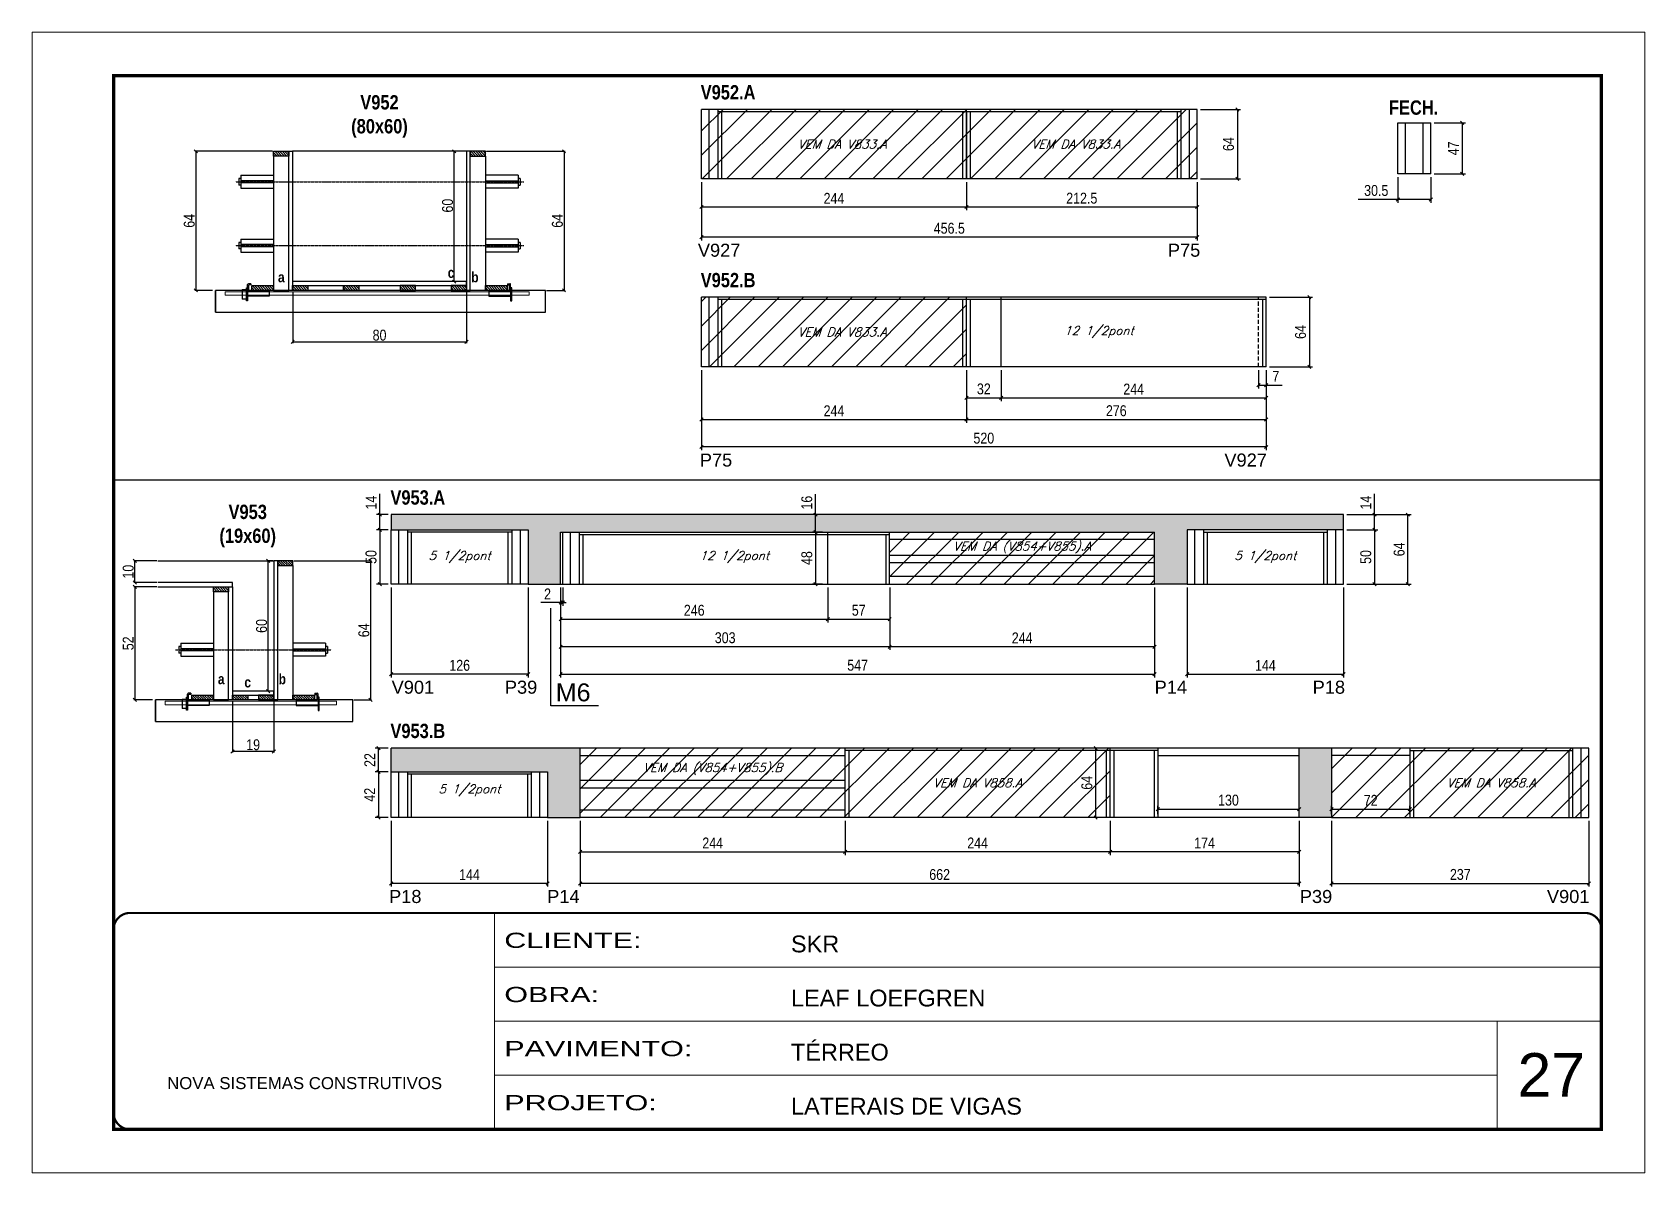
# Model space of a CAD drawing. Extents: x 3309 to 9563, y -2522 to 14608.
# Drawn here: x 6493 to 7978, y 6666 to 7716 of the extents above; entities that cross this region are included whole.
import ezdxf

# ---------------------------------------------------------------- set-up
doc = ezdxf.new("R2010")
doc.units = 0
for name, pattern in [('CONTINUO', [0]), ('DASHED', [0.75, 0.5, -0.25]), ('HIDDEN', [0.375, 0.25, -0.125])]:
    doc.linetypes.add(name, pattern=pattern)
for name, color, linetype in [('5', 5, 'Continuous'), ('barrote', 251, 'Continuous'), ('COTA', 241, 'Continuous'), ('detalhes', 4, 'Continuous'), ('NOMENCLATURA', 7, 'Continuous'), ('Painéis', 200, 'Continuous'), ('presilha', 1, 'Continuous'), ('SARR_2.2x10', 60, 'Continuous'), ('SARR_2.2x7', 40, 'Continuous'), ('SARR_3.5x7', 81, 'Continuous'), ('TENSOR', 3, 'Continuous'), ('texto', 7, 'Continuous')]:
    doc.layers.add(name, color=color, linetype=linetype)
for name, color, linetype, lineweight in [('CARIMBO', 255, 'Continuous', 9), ('CONCRETO', 251, 'Continuous', 25), ('Folhas', 255, 'Continuous', 9), ('Hachura', 251, 'Continuous', 9), ('SARRAFO DE PRESSAO', 251, 'DASHED', 9), ('SCO-___-LAJ', 2, 'Continuous', 0)]:
    doc.layers.add(name, color=color, linetype=linetype, lineweight=lineweight)
doc.styles.add('ARIAL', font='arial.ttf')
doc.styles.add('COTA TECNICA', font='techl___.ttf', dxfattribs={"height": 10})
doc.styles.add('COTA TECNICA 2X', font='techl___.ttf', dxfattribs={"height": 10})
doc.styles.add('Romans', font='romans.shx')
doc.styles.get("Standard").update_dxf_attribs({"font": 'arial.ttf'})
doc.styles.add('TECNICA', font='techb___.ttf', dxfattribs={"height": 10})
doc.styles.add('Tecnologia', font='')
doc.styles.get('Tecnologia').set_extended_font_data('Forgotten Futurist')
doc.dimstyles.new('PAINEL', dxfattribs={"dimtxt": 10, "dimasz": 3, "dimexe": 3, "dimexo": 3, "dimgap": 3, "dimtad": 1, "dimdec": 1, "dimzin": 12, "dimdsep": 46, "dimtxsty": 'COTA TECNICA', "dimblk1": 'OBLIQUE', "dimblk2": 'OBLIQUE', "dimsah": 1, "dimcen": 0.9, "dimclrd": 4, "dimclre": 4, "dimclrt": 240, "dimadec": 1, "dimazin": 3, "dimtfac": 1, "dimtdec": 1, "dimtmove": 0, "dimatfit": 3, "dimfxl": 1, "dimtolj": 1, "dimtzin": 12, "dimarcsym": 0})
doc.dimstyles.new('SECAO', dxfattribs={"dimscale": 0.333333, "dimtxt": 5, "dimasz": 9, "dimexe": 3, "dimexo": 3, "dimgap": 3, "dimtad": 1, "dimdec": 1, "dimlfac": 0.5, "dimzin": 12, "dimdsep": 46, "dimtxsty": 'COTA TECNICA 2X', "dimblk1": 'OBLIQUE', "dimblk2": 'OBLIQUE', "dimsah": 1, "dimcen": 0.9, "dimclrd": 4, "dimclre": 4, "dimclrt": 240, "dimadec": 1, "dimazin": 3, "dimtfac": 1, "dimtdec": 1, "dimtmove": 0, "dimatfit": 3, "dimfxl": 1, "dimtolj": 1, "dimtzin": 12, "dimarcsym": 0})
pattern_1 = [(135, (40015.101, -116033.3697), (-1.122532015, -1.122532015), [])]
pattern_2 = [(135, (39912.8454, -116410.4066), (-1.122532015, -1.122532015), [])]

msp = doc.modelspace()

# ---------------------------------------------------------------- texts
at = {"layer": '5', "linetype": 'Continuous'}
for s, rotation, p in [('V927', 359.99996, (7105.86, 7509.74, 0)), ('P75', 0.00004, (7538.72, 7509.74, 0)), ('P75', 0.00004, (7107.66, 7316.57, 0)), ('V927', 0.00004, (7590.77, 7316.57, 0)), ('V901', 359.99996, (6823.85, 7107.43, 0)), ('P39', 359.99996, (6928.12, 7107.43, 0)), ('P14', 0.00004, (7526.53, 7107.43, 0)), ('P18', 0.00004, (7672.05, 7107.43, 0)), ('P18', 359.99996, (6821.49, 6914.74, 0)), ('P14', 359.99996, (6967.08, 6914.74, 0)), ('P39', 0.00004, (7660.22, 6914.74, 0)), ('V901', 0.00004, (7887.79, 6914.74, 0))]:
    msp.add_text(s, height=12, rotation=rotation, dxfattribs=at).set_placement(p)
at = {"layer": 'CARIMBO', "style": 'ARIAL'}
msp.add_text('27', height=40, dxfattribs=at).set_placement((7860.73, 6736.55))
at = {"layer": 'detalhes', "style": 'TECNICA'}
for s, p in [('a', (6719.19, 7486.16)), ('c', (6875.48, 7490.27)), ('b', (6897.16, 7486.15)), ('a', (6663.83, 7116.16)), ('c', (6688.2, 7113.23)), ('b', (6719.81, 7116.15))]:
    msp.add_text(s, height=9.6, dxfattribs=at).set_placement(p)
at = {"layer": 'NOMENCLATURA', "style": 'TECNICA'}
for s, p in [('V952.A', (7108.48, 7654.56, 0)), ('FECH.', (7742.33, 7640.49)), ('V952.B', (7108.48, 7481.63, 0)), ('V953.A', (6822.74, 7281.49, 0)), ('V953.B', (6822.74, 7066.59, 0))]:
    msp.add_text(s, height=13.2, dxfattribs=at).set_placement(p)
at = {"layer": 'NOMENCLATURA', "linetype": 'Continuous'}
msp.add_text('M6', height=16.5, dxfattribs=at).set_placement((6974.99, 7100.44, 0))
at = {"layer": 'NOMENCLATURA', "char_height": 13.2, "attachment_point": 2, "style": 'TECNICA'}
for s, insert in [('V952\\P(80x60)', (6812.66, 7658.5)), ('V953\\P(19x60)', (6691.31, 7281.46))]:
    msp.add_mtext_dynamic_manual_height_columns(s, width=300.2766, gutter_width=1, heights=[0], dxfattribs=dict(at, insert=insert))
at = {"layer": 'texto', "color": 2, "char_height": 8, "attachment_point": 5, "style": 'Romans'}
for s, insert in [('{\\Q19;\\C256;VEM DA V833.A}', (7238.7, 7613.37, 0)), ('{\\Q19;\\C256;VEM DA V833.A}', (7453.95, 7613.37, 0)), ('{\\Q19;\\C256;VEM DA V833.A}', (7238.7, 7440.44, 0)), ('{\\Q19;\\C256;12 1/2pont}', (7475.2, 7440.44, 0)), ('{\\Q19;\\C256;VEM DA (V854+V855).A}', (7404.46, 7242.02, 0)), ('{\\Q19;\\C256;5 1/2pont}', (6886.46, 7233.3, 0)), ('{\\Q19;\\C256;12 1/2pont}', (7139.46, 7233.3, 0)), ('{\\Q19;\\C256;5 1/2pont}', (7628.46, 7233.3, 0)), ('{\\Q19;\\C256;VEM DA (V854+V855).B}', (7119.46, 7038.1, 0)), ('{\\Q19;\\C256;5 1/2pont}', (6895.46, 7018.41, 0)), ('{\\Q19;\\C256;VEM DA V858.A}', (7363.46, 7025.41, 0)), ('{\\Q19;\\C256;VEM DA V858.A}', (7836.46, 7025.41, 0))]:
    msp.add_mtext(s, dxfattribs=dict(at, insert=insert))

# ---------------------------------------------------------------- blocks, each defined once
blk = doc.blocks.new('9999999999')
at = {"color": 30, "linetype": 'CONTINUO'}
for p, q in [((98564.6, 34230.2), (98564.6, 34429.4)), ((98564.6, 34379.6), (99584, 34379.6)), ((98564.6, 34329.8), (99488, 34329.8)), ((99584, 34329.8), (99488, 34329.8)), ((99488, 34329.8), (99488, 34230.2)), ((98564.6, 34280), (99488, 34280))]:
    blk.add_line(p, q, dxfattribs=at)
at = {"color": 30, "linetype": 'CONTINUO', "const_width": 2}
blk.add_lwpolyline([(99584, 34230.2), (99584, 34414.4, 0.414214), (99569, 34429.4), (98229, 34429.4, 0.414214), (98214, 34414.4), (98214, 34245.2, 0.414214), (98229, 34230.2), (99584, 34230.2)], format="xyb", dxfattribs=at)
at = {"layer": 'Folhas'}
blk.add_lwpolyline([(98139, 34190.2), (99624, 34190.2), (99624, 35240.2), (98139, 35240.2)], close=True, dxfattribs=at)
at = {"layer": 'Folhas', "color": 30, "const_width": 3}
blk.add_lwpolyline([(98214, 34230.2), (99584, 34230.2), (99584, 35200.2), (98214, 35200.2)], close=True, dxfattribs=at)
at = {"color": 7, "linetype": 'Continuous', "ltscale": 5, "style": 'ARIAL'}
for s, height, p in [('SKR', 15.48, (98837.7, 34393.1)), ('LEAF LOEFGREN', 15.483, (98837.7, 34343.3)), ('TÉRREO', 15.48, (98837.7, 34293.5)), ('NOVA SISTEMAS CONSTRUTIVOS', 11.059, (98263.2, 34267.2)), ('LATERAIS DE VIGAS', 15.483, (98837.7, 34243.7))]:
    blk.add_text(s, height=height, dxfattribs=at).set_placement(p)
at = {"layer": 'Folhas', "color": 7, "style": 'Tecnologia', "width": 1.5}
for s, p in [('CLIENTE:', (98573.7, 34397.2)), ('OBRA:', (98573.7, 34347.3)), ('PAVIMENTO:', (98573.7, 34297.5)), ('PROJETO:', (98573.7, 34247.7))]:
    blk.add_text(s, height=14, dxfattribs=at).set_placement(p)
blk = doc.blocks.new('PRESILHA METÁLICA 1')
at = {"layer": 'presilha'}
for p, q in [((0, 13), (6, 13)), ((0, 13), (0, 0)), ((6, 0), (0, 0)), ((6, 15.5), (7.5, 15.5)), ((6, -2.5), (6, 15.5)), ((6, 13), (6, 0)), ((7.5, 10.6), (7.5, 19.9)), ((7.5, 15.5), (7.5, -2.5)), ((37.5, 4.1), (7.5, 4.1)), ((12, 21), (8.6, 21)), ((9, 11.6), (9, 18.9)), ((12, 19.5), (9.6, 19.5)), ((37.5, 11), (9.6, 11)), ((12, 21), (12, 19.5)), ((37.5, 11), (37.5, 4.1)), ((7.5, -2.5), (6, -2.5))]:
    blk.add_line(p, q, dxfattribs=at)
for centre, radius, start, end in [((8.6, 19.9), 1.14, 90, 180), ((9.6, 18.9), 0.57, 90, 180), ((9.6, 11.6), 0.57, 180, 270)]:
    blk.add_arc(centre, radius, start, end, dxfattribs=at)
blk = doc.blocks.new('PRESILHA METÁLICA 2')
at = {"layer": 'presilha'}
for p, q in [((-5.2, 23.5), (-5.2, 22)), ((-5.2, 23.5), (-1.9, 23.5)), ((-0.8, 14.6), (-0.8, 22.4)), ((-30.8, 13.5), (-30.8, 6.6)), ((-30.8, 13.5), (-2.8, 13.5)), ((-30.8, 6.6), (-0.8, 6.6)), ((-5.2, 22), (-2.8, 22)), ((-2.2, 14.1), (-2.2, 21.4)), ((0.8, 18), (-0.8, 18)), ((-0.8, 18), (-0.8, 0)), ((-0.8, 0), (0.8, 0)), ((0.8, 0), (0.8, 18))]:
    blk.add_line(p, q, dxfattribs=at)
for centre, radius, start, end in [((-1.9, 22.4), 1.14, 0, 90), ((-2.8, 21.4), 0.57, 0, 90), ((-2.8, 14.1), 0.57, 270, 0)]:
    blk.add_arc(centre, radius, start, end, dxfattribs=at)
blk = doc.blocks.new('_Oblique')
at = {"color": 0, "linetype": 'ByBlock', "lineweight": -2}
blk.add_line((-0.5, -0.5), (0.5, 0.5), dxfattribs=at)
blk = doc.blocks.new('*D2213')
at = {"layer": 'COTA', "color": 4, "lineweight": -2, "transparency": 16777216}
for p, q in [((6714.1, 7606.8), (6642.6, 7606.8)), ((6643.6, 7606.8), (6643.6, 7478.8)), ((6658.8, 7478.8), (6642.6, 7478.8))]:
    blk.add_line(p, q, dxfattribs=at)
at = {"layer": 'Defpoints', "color": 0, "transparency": 16777216}
for p in [(6715.1, 7606.8), (6643.6, 7478.8), (6659.8, 7478.8)]:
    blk.add_point(p, dxfattribs=at)
at = {"layer": 'COTA', "color": 4, "lineweight": -2, "transparency": 16777216, "xscale": 3, "yscale": 3, "zscale": 3}
for p, rotation in [((6643.6, 7606.8), 90), ((6643.6, 7478.8), 270)]:
    blk.add_blockref('_Oblique', p, dxfattribs=dict(at, rotation=rotation))
at = {"layer": 'COTA', "color": 240, "transparency": 16777216, "insert": (6637.5, 7542.8), "char_height": 10, "attachment_point": 5, "rotation": 90, "style": 'COTA TECNICA 2X'}
blk.add_mtext('\\A1;64', dxfattribs=at)
blk = doc.blocks.new('*D2214')
at = {"layer": 'COTA', "color": 4, "lineweight": -2, "transparency": 16777216}
for p, q in [((6911.3, 7606.8), (6983.6, 7606.8)), ((6982.6, 7606.8), (6982.6, 7478.8)), ((6966.5, 7478.8), (6983.6, 7478.8))]:
    blk.add_line(p, q, dxfattribs=at)
at = {"layer": 'Defpoints', "color": 0, "transparency": 16777216}
for p in [(6910.3, 7606.8), (6965.5, 7478.8), (6982.6, 7478.8)]:
    blk.add_point(p, dxfattribs=at)
at = {"layer": 'COTA', "color": 4, "lineweight": -2, "transparency": 16777216, "xscale": 3, "yscale": 3, "zscale": 3}
for p, rotation in [((6982.6, 7606.8), 90), ((6982.6, 7478.8), 270)]:
    blk.add_blockref('_Oblique', p, dxfattribs=dict(at, rotation=rotation))
at = {"layer": 'COTA', "color": 240, "transparency": 16777216, "insert": (6976.5, 7542.8), "char_height": 10, "attachment_point": 5, "rotation": 90, "style": 'COTA TECNICA 2X'}
blk.add_mtext('\\A1;64', dxfattribs=at)
blk = doc.blocks.new('*D2215')
at = {"layer": 'COTA', "color": 4, "lineweight": -2, "transparency": 16777216}
for p, q in [((6891.7, 7606.8), (6880.5, 7606.8)), ((6881.5, 7486.8), (6881.5, 7606.8)), ((6891.7, 7486.8), (6880.5, 7486.8))]:
    blk.add_line(p, q, dxfattribs=at)
at = {"layer": 'Defpoints', "color": 0, "transparency": 16777216}
for p in [(6881.5, 7606.8), (6892.7, 7606.8), (6892.7, 7486.8)]:
    blk.add_point(p, dxfattribs=at)
at = {"layer": 'COTA', "color": 4, "lineweight": -2, "transparency": 16777216, "xscale": 3, "yscale": 3, "zscale": 3}
for p, rotation in [((6881.5, 7606.8), 90), ((6881.5, 7486.8), 270)]:
    blk.add_blockref('_Oblique', p, dxfattribs=dict(at, rotation=rotation))
at = {"layer": 'COTA', "color": 240, "transparency": 16777216, "insert": (6875.4, 7556.8), "char_height": 10, "attachment_point": 5, "rotation": 90, "style": 'COTA TECNICA 2X'}
blk.add_mtext('\\A1;60', dxfattribs=at)
blk = doc.blocks.new('*D2216')
at = {"layer": 'COTA', "color": 4, "lineweight": -2, "transparency": 16777216}
for p, q in [((6732.7, 7477.8), (6732.7, 7430.3)), ((6892.7, 7477.8), (6892.7, 7430.3)), ((6732.7, 7431.3), (6892.7, 7431.3))]:
    blk.add_line(p, q, dxfattribs=at)
at = {"layer": 'Defpoints', "color": 0, "transparency": 16777216}
for p in [(6732.7, 7478.8), (6892.7, 7478.8), (6892.7, 7431.3)]:
    blk.add_point(p, dxfattribs=at)
at = {"layer": 'COTA', "color": 4, "lineweight": -2, "transparency": 16777216, "xscale": 3, "yscale": 3, "zscale": 3, "rotation": 180}
blk.add_blockref('_Oblique', (6732.7, 7431.3), dxfattribs=at)
at = {"layer": 'COTA', "color": 4, "lineweight": -2, "transparency": 16777216, "xscale": 3, "yscale": 3, "zscale": 3}
blk.add_blockref('_Oblique', (6892.7, 7431.3), dxfattribs=at)
at = {"layer": 'COTA', "color": 240, "transparency": 16777216, "insert": (6812.7, 7437.5), "char_height": 10, "attachment_point": 5, "style": 'COTA TECNICA 2X'}
blk.add_mtext('\\A1;80', dxfattribs=at)
blk = doc.blocks.new('*D2217')
at = {"layer": 'COTA', "color": 4, "linetype": 'ByBlock', "lineweight": -2, "transparency": 16777216}
for p, q in [((7353.2, 7578.4), (7353.2, 7552.5)), ((7565.7, 7578.4), (7565.7, 7552.5)), ((7565.7, 7555.5), (7353.2, 7555.5))]:
    blk.add_line(p, q, dxfattribs=at)
at = {"layer": 'Defpoints', "color": 0, "linetype": 'ByBlock', "transparency": 16777216}
for p in [(7353.2, 7581.4), (7565.7, 7581.4), (7353.2, 7555.5)]:
    blk.add_point(p, dxfattribs=at)
at = {"layer": 'COTA', "color": 4, "linetype": 'ByBlock', "lineweight": -2, "transparency": 16777216, "xscale": 3, "yscale": 3, "zscale": 3, "rotation": 180}
blk.add_blockref('_Oblique', (7353.2, 7555.5), dxfattribs=at)
at = {"layer": 'COTA', "color": 4, "linetype": 'ByBlock', "lineweight": -2, "transparency": 16777216, "xscale": 3, "yscale": 3, "zscale": 3}
blk.add_blockref('_Oblique', (7565.7, 7555.5), dxfattribs=at)
at = {"layer": 'COTA', "color": 240, "linetype": 'ByBlock', "transparency": 16777216, "insert": (7459.4, 7563.6), "char_height": 10, "attachment_point": 5, "style": 'COTA TECNICA'}
blk.add_mtext('\\A1;212.5', dxfattribs=at)
blk = doc.blocks.new('*D2218')
at = {"layer": 'COTA', "color": 4, "linetype": 'ByBlock', "lineweight": -2, "transparency": 16777216}
for p, q in [((7109.2, 7578.4), (7109.2, 7552.5)), ((7353.2, 7578.4), (7353.2, 7552.5)), ((7353.2, 7555.5), (7109.2, 7555.5))]:
    blk.add_line(p, q, dxfattribs=at)
at = {"layer": 'Defpoints', "color": 0, "linetype": 'ByBlock', "transparency": 16777216}
for p in [(7109.2, 7581.4), (7353.2, 7581.4), (7109.2, 7555.5)]:
    blk.add_point(p, dxfattribs=at)
at = {"layer": 'COTA', "color": 4, "linetype": 'ByBlock', "lineweight": -2, "transparency": 16777216, "xscale": 3, "yscale": 3, "zscale": 3, "rotation": 180}
blk.add_blockref('_Oblique', (7109.2, 7555.5), dxfattribs=at)
at = {"layer": 'COTA', "color": 4, "linetype": 'ByBlock', "lineweight": -2, "transparency": 16777216, "xscale": 3, "yscale": 3, "zscale": 3}
blk.add_blockref('_Oblique', (7353.2, 7555.5), dxfattribs=at)
at = {"layer": 'COTA', "color": 240, "linetype": 'ByBlock', "transparency": 16777216, "insert": (7231.2, 7563.5), "char_height": 10, "attachment_point": 5, "style": 'COTA TECNICA'}
blk.add_mtext('\\A1;244', dxfattribs=at)
blk = doc.blocks.new('*D2219')
at = {"layer": 'COTA', "color": 4, "linetype": 'ByBlock', "lineweight": -2, "transparency": 16777216}
for p, q in [((7109.2, 7578.4), (7109.2, 7524.8)), ((7565.7, 7578.4), (7565.7, 7524.8)), ((7565.7, 7527.8), (7109.2, 7527.8))]:
    blk.add_line(p, q, dxfattribs=at)
at = {"layer": 'Defpoints', "color": 0, "linetype": 'ByBlock', "transparency": 16777216}
for p in [(7109.2, 7581.4), (7565.7, 7581.4), (7109.2, 7527.8)]:
    blk.add_point(p, dxfattribs=at)
at = {"layer": 'COTA', "color": 4, "linetype": 'ByBlock', "lineweight": -2, "transparency": 16777216, "xscale": 3, "yscale": 3, "zscale": 3, "rotation": 180}
blk.add_blockref('_Oblique', (7109.2, 7527.8), dxfattribs=at)
at = {"layer": 'COTA', "color": 4, "linetype": 'ByBlock', "lineweight": -2, "transparency": 16777216, "xscale": 3, "yscale": 3, "zscale": 3}
blk.add_blockref('_Oblique', (7565.7, 7527.8), dxfattribs=at)
at = {"layer": 'COTA', "color": 240, "linetype": 'ByBlock', "transparency": 16777216, "insert": (7337.4, 7535.9), "char_height": 10, "attachment_point": 5, "style": 'COTA TECNICA'}
blk.add_mtext('\\A1;456.5', dxfattribs=at)
blk = doc.blocks.new('*D2220')
at = {"layer": 'COTA', "color": 4, "lineweight": -2, "transparency": 16777216}
for p, q in [((7568.7, 7645.4), (7605.7, 7645.4)), ((7602.7, 7645.4), (7602.7, 7581.4)), ((7568.7, 7581.4), (7605.7, 7581.4))]:
    blk.add_line(p, q, dxfattribs=at)
at = {"layer": 'Defpoints', "color": 0, "transparency": 16777216}
for p in [(7565.7, 7645.4, 0), (7565.7, 7581.4, 0), (7602.7, 7581.4)]:
    blk.add_point(p, dxfattribs=at)
at = {"layer": 'COTA', "color": 4, "lineweight": -2, "transparency": 16777216, "xscale": 3, "yscale": 3, "zscale": 3}
for p, rotation in [((7602.7, 7645.4), 90), ((7602.7, 7581.4), 270)]:
    blk.add_blockref('_Oblique', p, dxfattribs=dict(at, rotation=rotation))
at = {"layer": 'COTA', "color": 240, "transparency": 16777216, "insert": (7594.6, 7613.4), "char_height": 10, "attachment_point": 5, "rotation": 90, "style": 'COTA TECNICA'}
blk.add_mtext('\\A1;64', dxfattribs=at)
blk = doc.blocks.new('*D2221')
at = {"layer": 'COTA', "color": 4, "linetype": 'ByBlock', "lineweight": -2, "transparency": 16777216}
for p, q in [((7109.2, 7405.4), (7109.2, 7331.6)), ((7629.2, 7405.4), (7629.2, 7331.6)), ((7629.2, 7334.6), (7109.2, 7334.6))]:
    blk.add_line(p, q, dxfattribs=at)
at = {"layer": 'Defpoints', "color": 0, "linetype": 'ByBlock', "transparency": 16777216}
for p in [(7109.2, 7408.4), (7629.2, 7408.4), (7109.2, 7334.6)]:
    blk.add_point(p, dxfattribs=at)
at = {"layer": 'COTA', "color": 4, "linetype": 'ByBlock', "lineweight": -2, "transparency": 16777216, "xscale": 3, "yscale": 3, "zscale": 3, "rotation": 180}
blk.add_blockref('_Oblique', (7109.2, 7334.6), dxfattribs=at)
at = {"layer": 'COTA', "color": 4, "linetype": 'ByBlock', "lineweight": -2, "transparency": 16777216, "xscale": 3, "yscale": 3, "zscale": 3}
blk.add_blockref('_Oblique', (7629.2, 7334.6), dxfattribs=at)
at = {"layer": 'COTA', "color": 240, "linetype": 'ByBlock', "transparency": 16777216, "insert": (7369.2, 7342.7), "char_height": 10, "attachment_point": 5, "style": 'COTA TECNICA'}
blk.add_mtext('\\A1;520', dxfattribs=at)
blk = doc.blocks.new('*D2222')
at = {"layer": 'COTA', "color": 4, "lineweight": -2, "transparency": 16777216}
for p, q in [((7109.2, 7405.4), (7109.2, 7356.8)), ((7353.2, 7405.4), (7353.2, 7356.8)), ((7109.2, 7359.8), (7353.2, 7359.8))]:
    blk.add_line(p, q, dxfattribs=at)
at = {"layer": 'Defpoints', "color": 0, "transparency": 16777216}
for p in [(7109.2, 7408.4), (7353.2, 7408.4), (7353.2, 7359.8)]:
    blk.add_point(p, dxfattribs=at)
at = {"layer": 'COTA', "color": 4, "lineweight": -2, "transparency": 16777216, "xscale": 3, "yscale": 3, "zscale": 3, "rotation": 180}
blk.add_blockref('_Oblique', (7109.2, 7359.8), dxfattribs=at)
at = {"layer": 'COTA', "color": 4, "lineweight": -2, "transparency": 16777216, "xscale": 3, "yscale": 3, "zscale": 3}
blk.add_blockref('_Oblique', (7353.2, 7359.8), dxfattribs=at)
at = {"layer": 'COTA', "color": 240, "transparency": 16777216, "insert": (7231.2, 7367.9), "char_height": 10, "attachment_point": 5, "style": 'COTA TECNICA'}
blk.add_mtext('\\A1;244', dxfattribs=at)
blk = doc.blocks.new('*D2223')
at = {"layer": 'COTA', "color": 4, "lineweight": -2, "transparency": 16777216}
for p, q in [((7353.2, 7405.4), (7353.2, 7356.8)), ((7629.2, 7405.4), (7629.2, 7356.8)), ((7353.2, 7359.8), (7629.2, 7359.8))]:
    blk.add_line(p, q, dxfattribs=at)
at = {"layer": 'Defpoints', "color": 0, "transparency": 16777216}
for p in [(7353.2, 7408.4), (7629.2, 7408.4), (7629.2, 7359.8)]:
    blk.add_point(p, dxfattribs=at)
at = {"layer": 'COTA', "color": 4, "lineweight": -2, "transparency": 16777216, "xscale": 3, "yscale": 3, "zscale": 3, "rotation": 180}
blk.add_blockref('_Oblique', (7353.2, 7359.8), dxfattribs=at)
at = {"layer": 'COTA', "color": 4, "lineweight": -2, "transparency": 16777216, "xscale": 3, "yscale": 3, "zscale": 3}
blk.add_blockref('_Oblique', (7629.2, 7359.8), dxfattribs=at)
at = {"layer": 'COTA', "color": 240, "transparency": 16777216, "insert": (7491.2, 7367.9), "char_height": 10, "attachment_point": 5, "style": 'COTA TECNICA'}
blk.add_mtext('\\A1;276', dxfattribs=at)
blk = doc.blocks.new('*D2224')
at = {"layer": 'COTA', "color": 4, "lineweight": -2, "transparency": 16777216}
for p, q in [((7353.2, 7405.4), (7353.2, 7376.8)), ((7385.2, 7405.4), (7385.2, 7376.8)), ((7353.2, 7379.8), (7385.2, 7379.8))]:
    blk.add_line(p, q, dxfattribs=at)
at = {"layer": 'Defpoints', "color": 0, "transparency": 16777216}
for p in [(7353.2, 7408.4), (7385.2, 7408.4), (7385.2, 7379.8)]:
    blk.add_point(p, dxfattribs=at)
at = {"layer": 'COTA', "color": 4, "lineweight": -2, "transparency": 16777216, "xscale": 3, "yscale": 3, "zscale": 3, "rotation": 180}
blk.add_blockref('_Oblique', (7353.2, 7379.8), dxfattribs=at)
at = {"layer": 'COTA', "color": 4, "lineweight": -2, "transparency": 16777216, "xscale": 3, "yscale": 3, "zscale": 3}
blk.add_blockref('_Oblique', (7385.2, 7379.8), dxfattribs=at)
at = {"layer": 'COTA', "color": 240, "transparency": 16777216, "insert": (7369.2, 7388), "char_height": 10, "attachment_point": 5, "style": 'COTA TECNICA'}
blk.add_mtext('\\A1;32', dxfattribs=at)
blk = doc.blocks.new('*D2225')
at = {"layer": 'COTA', "color": 4, "lineweight": -2, "transparency": 16777216}
for p, q in [((7385.2, 7405.4), (7385.2, 7376.8)), ((7629.2, 7405.4), (7629.2, 7376.8)), ((7385.2, 7379.8), (7629.2, 7379.8))]:
    blk.add_line(p, q, dxfattribs=at)
at = {"layer": 'Defpoints', "color": 0, "transparency": 16777216}
for p in [(7385.2, 7408.4), (7629.2, 7408.4), (7629.2, 7379.8)]:
    blk.add_point(p, dxfattribs=at)
at = {"layer": 'COTA', "color": 4, "lineweight": -2, "transparency": 16777216, "xscale": 3, "yscale": 3, "zscale": 3, "rotation": 180}
blk.add_blockref('_Oblique', (7385.2, 7379.8), dxfattribs=at)
at = {"layer": 'COTA', "color": 4, "lineweight": -2, "transparency": 16777216, "xscale": 3, "yscale": 3, "zscale": 3}
blk.add_blockref('_Oblique', (7629.2, 7379.8), dxfattribs=at)
at = {"layer": 'COTA', "color": 240, "transparency": 16777216, "insert": (7507.2, 7387.9), "char_height": 10, "attachment_point": 5, "style": 'COTA TECNICA'}
blk.add_mtext('\\A1;244', dxfattribs=at)
blk = doc.blocks.new('*D2226')
at = {"layer": 'COTA', "color": 4, "lineweight": -2, "transparency": 16777216}
for p, q in [((7632.2, 7472.4), (7672, 7472.4)), ((7669, 7472.4), (7669, 7408.4)), ((7632.2, 7408.4), (7672, 7408.4))]:
    blk.add_line(p, q, dxfattribs=at)
at = {"layer": 'Defpoints', "color": 0, "transparency": 16777216}
for p in [(7629.2, 7472.4), (7629.2, 7408.4), (7669, 7408.4)]:
    blk.add_point(p, dxfattribs=at)
at = {"layer": 'COTA', "color": 4, "lineweight": -2, "transparency": 16777216, "xscale": 3, "yscale": 3, "zscale": 3}
for p, rotation in [((7669, 7472.4), 90), ((7669, 7408.4), 270)]:
    blk.add_blockref('_Oblique', p, dxfattribs=dict(at, rotation=rotation))
at = {"layer": 'COTA', "color": 240, "transparency": 16777216, "insert": (7660.9, 7440.4), "char_height": 10, "attachment_point": 5, "rotation": 90, "style": 'COTA TECNICA'}
blk.add_mtext('\\A1;64', dxfattribs=at)
blk = doc.blocks.new('*D2227')
at = {"layer": 'COTA', "color": 4, "lineweight": -2, "transparency": 16777216}
for p, q in [((7622.2, 7405.4), (7622.2, 7388.5)), ((7629.2, 7405.4), (7629.2, 7388.5)), ((7622.2, 7391.5), (7629.2, 7391.5)), ((7629.2, 7391.5), (7643.9, 7391.5))]:
    blk.add_line(p, q, dxfattribs=at)
at = {"layer": 'Defpoints', "color": 0, "transparency": 16777216}
for p in [(7622.2, 7408.4, 0), (7629.2, 7408.4, 0), (7629.2, 7391.5)]:
    blk.add_point(p, dxfattribs=at)
at = {"layer": 'COTA', "color": 4, "lineweight": -2, "transparency": 16777216, "xscale": 3, "yscale": 3, "zscale": 3, "rotation": 180}
blk.add_blockref('_Oblique', (7622.2, 7391.5), dxfattribs=at)
at = {"layer": 'COTA', "color": 4, "lineweight": -2, "transparency": 16777216, "xscale": 3, "yscale": 3, "zscale": 3}
blk.add_blockref('_Oblique', (7629.2, 7391.5), dxfattribs=at)
at = {"layer": 'COTA', "color": 240, "transparency": 16777216, "insert": (7638.1, 7399.6), "char_height": 10, "attachment_point": 5, "style": 'COTA TECNICA'}
blk.add_mtext('\\A1;7', dxfattribs=at)
blk = doc.blocks.new('*D2228')
at = {"layer": 'COTA', "color": 4, "lineweight": -2, "transparency": 16777216}
for p, q in [((7783.9, 7633), (7812.8, 7633)), ((7809.8, 7633), (7809.8, 7586)), ((7783.9, 7586), (7812.8, 7586))]:
    blk.add_line(p, q, dxfattribs=at)
at = {"layer": 'Defpoints', "color": 0, "transparency": 16777216}
for p in [(7780.9, 7633, 0), (7780.9, 7586, 0), (7809.8, 7586)]:
    blk.add_point(p, dxfattribs=at)
at = {"layer": 'COTA', "color": 4, "lineweight": -2, "transparency": 16777216, "xscale": 3, "yscale": 3, "zscale": 3}
for p, rotation in [((7809.8, 7633), 90), ((7809.8, 7586), 270)]:
    blk.add_blockref('_Oblique', p, dxfattribs=dict(at, rotation=rotation))
at = {"layer": 'COTA', "color": 240, "transparency": 16777216, "insert": (7801.7, 7609.5), "char_height": 10, "attachment_point": 5, "rotation": 90, "style": 'COTA TECNICA'}
blk.add_mtext('\\A1;47', dxfattribs=at)
blk = doc.blocks.new('*D2229')
at = {"layer": 'COTA', "color": 4, "lineweight": -2, "transparency": 16777216}
for p, q in [((7750.4, 7583), (7750.4, 7559.4)), ((7780.9, 7583), (7780.9, 7559.4)), ((7750.4, 7562.4), (7713.8, 7562.4)), ((7780.9, 7562.4), (7750.4, 7562.4))]:
    blk.add_line(p, q, dxfattribs=at)
at = {"layer": 'Defpoints', "color": 0, "transparency": 16777216}
for p in [(7750.4, 7586, 0), (7780.9, 7586, 0), (7750.4, 7562.4)]:
    blk.add_point(p, dxfattribs=at)
at = {"layer": 'COTA', "color": 4, "lineweight": -2, "transparency": 16777216, "xscale": 3, "yscale": 3, "zscale": 3, "rotation": 180}
blk.add_blockref('_Oblique', (7750.4, 7562.4), dxfattribs=at)
at = {"layer": 'COTA', "color": 4, "lineweight": -2, "transparency": 16777216, "xscale": 3, "yscale": 3, "zscale": 3}
blk.add_blockref('_Oblique', (7780.9, 7562.4), dxfattribs=at)
at = {"layer": 'COTA', "color": 240, "transparency": 16777216, "insert": (7730.6, 7570.7), "char_height": 10, "attachment_point": 5, "style": 'COTA TECNICA'}
blk.add_mtext('\\A1;30.5', dxfattribs=at)
blk = doc.blocks.new('*D2230')
at = {"layer": 'COTA', "color": 4, "lineweight": -2, "transparency": 16777216}
for p, q in [((6677.3, 7100.8), (6677.3, 7053.3)), ((6715.3, 7100.8), (6715.3, 7053.3)), ((6715.3, 7054.3), (6677.3, 7054.3))]:
    blk.add_line(p, q, dxfattribs=at)
at = {"layer": 'Defpoints', "color": 0, "transparency": 16777216}
for p in [(6677.3, 7101.8), (6715.3, 7101.8), (6677.3, 7054.3)]:
    blk.add_point(p, dxfattribs=at)
at = {"layer": 'COTA', "color": 4, "lineweight": -2, "transparency": 16777216, "xscale": 3, "yscale": 3, "zscale": 3, "rotation": 180}
blk.add_blockref('_Oblique', (6677.3, 7054.3), dxfattribs=at)
at = {"layer": 'COTA', "color": 4, "lineweight": -2, "transparency": 16777216, "xscale": 3, "yscale": 3, "zscale": 3}
blk.add_blockref('_Oblique', (6715.3, 7054.3), dxfattribs=at)
at = {"layer": 'COTA', "color": 240, "transparency": 16777216, "insert": (6696.3, 7060.4), "char_height": 10, "attachment_point": 5, "style": 'COTA TECNICA 2X'}
blk.add_mtext('\\A1;19', dxfattribs=at)
blk = doc.blocks.new('*D2231')
at = {"layer": 'COTA', "color": 4, "lineweight": -2, "transparency": 16777216}
for p, q in [((6733.9, 7229.8), (6805.4, 7229.8)), ((6804.4, 7229.8), (6804.4, 7101.8)), ((6789.1, 7101.8), (6805.4, 7101.8))]:
    blk.add_line(p, q, dxfattribs=at)
at = {"layer": 'Defpoints', "color": 0, "transparency": 16777216}
for p in [(6732.9, 7229.8), (6788.1, 7101.8), (6804.4, 7101.8)]:
    blk.add_point(p, dxfattribs=at)
at = {"layer": 'COTA', "color": 4, "lineweight": -2, "transparency": 16777216, "xscale": 3, "yscale": 3, "zscale": 3}
for p, rotation in [((6804.4, 7229.8), 90), ((6804.4, 7101.8), 270)]:
    blk.add_blockref('_Oblique', p, dxfattribs=dict(at, rotation=rotation))
at = {"layer": 'COTA', "color": 240, "transparency": 16777216, "insert": (6798.3, 7165.8), "char_height": 10, "attachment_point": 5, "rotation": 90, "style": 'COTA TECNICA 2X'}
blk.add_mtext('\\A1;64', dxfattribs=at)
blk = doc.blocks.new('*D2232')
at = {"layer": 'COTA', "color": 4, "lineweight": -2, "transparency": 16777216}
for p, q in [((6607.6, 7205.8), (6586.4, 7205.8)), ((6587.4, 7205.8), (6587.4, 7101.8)), ((6603.5, 7101.8), (6586.4, 7101.8))]:
    blk.add_line(p, q, dxfattribs=at)
at = {"layer": 'Defpoints', "color": 0, "transparency": 16777216}
for p in [(6608.6, 7205.8, 0), (6587.4, 7101.8), (6604.5, 7101.8)]:
    blk.add_point(p, dxfattribs=at)
at = {"layer": 'COTA', "color": 4, "lineweight": -2, "transparency": 16777216, "xscale": 3, "yscale": 3, "zscale": 3}
for p, rotation in [((6587.4, 7205.8), 90), ((6587.4, 7101.8), 270)]:
    blk.add_blockref('_Oblique', p, dxfattribs=dict(at, rotation=rotation))
at = {"layer": 'COTA', "color": 240, "transparency": 16777216, "insert": (6581.3, 7153.8), "char_height": 10, "attachment_point": 5, "rotation": 90, "style": 'COTA TECNICA 2X'}
blk.add_mtext('\\A1;52', dxfattribs=at)
blk = doc.blocks.new('*D2233')
at = {"layer": 'COTA', "color": 4, "lineweight": -2, "transparency": 16777216}
for p, q in [((6714.3, 7229.8), (6709.2, 7229.8)), ((6710.2, 7109.8), (6710.2, 7229.8)), ((6714.3, 7109.8), (6709.2, 7109.8))]:
    blk.add_line(p, q, dxfattribs=at)
at = {"layer": 'Defpoints', "color": 0, "transparency": 16777216}
for p in [(6710.2, 7229.8), (6715.3, 7229.8), (6715.3, 7109.8)]:
    blk.add_point(p, dxfattribs=at)
at = {"layer": 'COTA', "color": 4, "lineweight": -2, "transparency": 16777216, "xscale": 3, "yscale": 3, "zscale": 3}
for p, rotation in [((6710.2, 7229.8), 90), ((6710.2, 7109.8), 270)]:
    blk.add_blockref('_Oblique', p, dxfattribs=dict(at, rotation=rotation))
at = {"layer": 'COTA', "color": 240, "transparency": 16777216, "insert": (6704.1, 7169.8), "char_height": 10, "attachment_point": 5, "rotation": 90, "style": 'COTA TECNICA 2X'}
blk.add_mtext('\\A1;60', dxfattribs=at)
blk = doc.blocks.new('*D2234')
at = {"layer": 'COTA', "color": 4, "lineweight": -2, "transparency": 16777216}
for p, q in [((6607.6, 7229.8), (6586.4, 7229.8)), ((6587.4, 7209.8), (6587.4, 7229.8)), ((6607.6, 7209.8), (6586.4, 7209.8))]:
    blk.add_line(p, q, dxfattribs=at)
at = {"layer": 'Defpoints', "color": 0, "transparency": 16777216}
for p in [(6587.4, 7229.8), (6608.6, 7229.8), (6608.6, 7209.8)]:
    blk.add_point(p, dxfattribs=at)
at = {"layer": 'COTA', "color": 4, "lineweight": -2, "transparency": 16777216, "xscale": 3, "yscale": 3, "zscale": 3}
for p, rotation in [((6587.4, 7229.8), 90), ((6587.4, 7209.8), 270)]:
    blk.add_blockref('_Oblique', p, dxfattribs=dict(at, rotation=rotation))
at = {"layer": 'COTA', "color": 240, "transparency": 16777216, "insert": (6581.3, 7219.8), "char_height": 10, "attachment_point": 5, "rotation": 90, "style": 'COTA TECNICA 2X'}
blk.add_mtext('\\A1;10', dxfattribs=at)
blk = doc.blocks.new('*D2235')
at = {"layer": 'COTA', "color": 4, "lineweight": -2, "transparency": 16777216}
for p, q in [((6823.5, 7205.3), (6823.5, 7122.4)), ((6949.5, 7205.3), (6949.5, 7122.4)), ((6949.5, 7125.4), (6823.5, 7125.4))]:
    blk.add_line(p, q, dxfattribs=at)
at = {"layer": 'Defpoints', "color": 0, "transparency": 16777216}
for p in [(6823.5, 7208.3), (6949.5, 7208.3), (6823.5, 7125.4)]:
    blk.add_point(p, dxfattribs=at)
at = {"layer": 'COTA', "color": 4, "lineweight": -2, "transparency": 16777216, "xscale": 3, "yscale": 3, "zscale": 3, "rotation": 180}
blk.add_blockref('_Oblique', (6823.5, 7125.4), dxfattribs=at)
at = {"layer": 'COTA', "color": 4, "lineweight": -2, "transparency": 16777216, "xscale": 3, "yscale": 3, "zscale": 3}
blk.add_blockref('_Oblique', (6949.5, 7125.4), dxfattribs=at)
at = {"layer": 'COTA', "color": 240, "transparency": 16777216, "insert": (6886.5, 7133.5), "char_height": 10, "attachment_point": 5, "style": 'COTA TECNICA'}
blk.add_mtext('\\A1;126', dxfattribs=at)
blk = doc.blocks.new('*D2236')
at = {"layer": 'COTA', "color": 4, "linetype": 'ByBlock', "lineweight": -2, "transparency": 16777216}
for p, q in [((6979.5, 7205.3), (6979.5, 7122.4)), ((7526.5, 7205.3), (7526.5, 7122.4)), ((6979.5, 7125.4), (7526.5, 7125.4))]:
    blk.add_line(p, q, dxfattribs=at)
at = {"layer": 'Defpoints', "color": 0, "linetype": 'ByBlock', "transparency": 16777216}
for p in [(6979.5, 7208.3), (7526.5, 7208.3), (7526.5, 7125.4)]:
    blk.add_point(p, dxfattribs=at)
at = {"layer": 'COTA', "color": 4, "linetype": 'ByBlock', "lineweight": -2, "transparency": 16777216, "xscale": 3, "yscale": 3, "zscale": 3, "rotation": 180}
blk.add_blockref('_Oblique', (6979.5, 7125.4), dxfattribs=at)
at = {"layer": 'COTA', "color": 4, "linetype": 'ByBlock', "lineweight": -2, "transparency": 16777216, "xscale": 3, "yscale": 3, "zscale": 3}
blk.add_blockref('_Oblique', (7526.5, 7125.4), dxfattribs=at)
at = {"layer": 'COTA', "color": 240, "linetype": 'ByBlock', "transparency": 16777216, "insert": (7253, 7133.6), "char_height": 10, "attachment_point": 5, "style": 'COTA TECNICA'}
blk.add_mtext('\\A1;547', dxfattribs=at)
blk = doc.blocks.new('*D2237')
at = {"layer": 'COTA', "color": 4, "lineweight": -2, "transparency": 16777216}
for p, q in [((7282.5, 7205.3), (7282.5, 7147.7)), ((7526.5, 7205.3), (7526.5, 7147.7)), ((7526.5, 7150.7), (7282.5, 7150.7))]:
    blk.add_line(p, q, dxfattribs=at)
at = {"layer": 'Defpoints', "color": 0, "transparency": 16777216}
for p in [(7282.5, 7208.3), (7526.5, 7208.3), (7282.5, 7150.7)]:
    blk.add_point(p, dxfattribs=at)
at = {"layer": 'COTA', "color": 4, "lineweight": -2, "transparency": 16777216, "xscale": 3, "yscale": 3, "zscale": 3, "rotation": 180}
blk.add_blockref('_Oblique', (7282.5, 7150.7), dxfattribs=at)
at = {"layer": 'COTA', "color": 4, "lineweight": -2, "transparency": 16777216, "xscale": 3, "yscale": 3, "zscale": 3}
blk.add_blockref('_Oblique', (7526.5, 7150.7), dxfattribs=at)
at = {"layer": 'COTA', "color": 240, "transparency": 16777216, "insert": (7404.5, 7158.8), "char_height": 10, "attachment_point": 5, "style": 'COTA TECNICA'}
blk.add_mtext('\\A1;244', dxfattribs=at)
blk = doc.blocks.new('*D2238')
at = {"layer": 'COTA', "color": 4, "lineweight": -2, "transparency": 16777216}
for p, q in [((6979.5, 7205.3), (6979.5, 7147.7)), ((7282.5, 7205.3), (7282.5, 7147.7)), ((7282.5, 7150.7), (6979.5, 7150.7))]:
    blk.add_line(p, q, dxfattribs=at)
at = {"layer": 'Defpoints', "color": 0, "transparency": 16777216}
for p in [(6979.5, 7208.3), (7282.5, 7208.3), (6979.5, 7150.7)]:
    blk.add_point(p, dxfattribs=at)
at = {"layer": 'COTA', "color": 4, "lineweight": -2, "transparency": 16777216, "xscale": 3, "yscale": 3, "zscale": 3, "rotation": 180}
blk.add_blockref('_Oblique', (6979.5, 7150.7), dxfattribs=at)
at = {"layer": 'COTA', "color": 4, "lineweight": -2, "transparency": 16777216, "xscale": 3, "yscale": 3, "zscale": 3}
blk.add_blockref('_Oblique', (7282.5, 7150.7), dxfattribs=at)
at = {"layer": 'COTA', "color": 240, "transparency": 16777216, "insert": (7131, 7158.9), "char_height": 10, "attachment_point": 5, "style": 'COTA TECNICA'}
blk.add_mtext('\\A1;303', dxfattribs=at)
blk = doc.blocks.new('*D2239')
at = {"layer": 'COTA', "color": 4, "lineweight": -2, "transparency": 16777216}
for p, q in [((7556.5, 7205.3), (7556.5, 7122.4)), ((7700.5, 7205.3), (7700.5, 7122.4)), ((7556.5, 7125.4), (7700.5, 7125.4))]:
    blk.add_line(p, q, dxfattribs=at)
at = {"layer": 'Defpoints', "color": 0, "transparency": 16777216}
for p in [(7556.5, 7208.3), (7700.5, 7208.3), (7700.5, 7125.4)]:
    blk.add_point(p, dxfattribs=at)
at = {"layer": 'COTA', "color": 4, "lineweight": -2, "transparency": 16777216, "xscale": 3, "yscale": 3, "zscale": 3, "rotation": 180}
blk.add_blockref('_Oblique', (7556.5, 7125.4), dxfattribs=at)
at = {"layer": 'COTA', "color": 4, "lineweight": -2, "transparency": 16777216, "xscale": 3, "yscale": 3, "zscale": 3}
blk.add_blockref('_Oblique', (7700.5, 7125.4), dxfattribs=at)
at = {"layer": 'COTA', "color": 240, "transparency": 16777216, "insert": (7628.5, 7133.5), "char_height": 10, "attachment_point": 5, "style": 'COTA TECNICA'}
blk.add_mtext('\\A1;144', dxfattribs=at)
blk = doc.blocks.new('*D2240')
at = {"layer": 'COTA', "color": 4, "lineweight": -2, "transparency": 16777216}
for p, q in [((7703.5, 7258.3), (7732.1, 7258.3)), ((7729.1, 7258.3), (7729.1, 7208.3)), ((7703.5, 7208.3), (7732.1, 7208.3))]:
    blk.add_line(p, q, dxfattribs=at)
at = {"layer": 'Defpoints', "color": 0, "transparency": 16777216}
for p in [(7700.5, 7258.3, 0), (7700.5, 7208.3, 0), (7729.1, 7208.3)]:
    blk.add_point(p, dxfattribs=at)
at = {"layer": 'COTA', "color": 4, "lineweight": -2, "transparency": 16777216, "xscale": 3, "yscale": 3, "zscale": 3}
for p, rotation in [((7729.1, 7258.3), 90), ((7729.1, 7208.3), 270)]:
    blk.add_blockref('_Oblique', p, dxfattribs=dict(at, rotation=rotation))
at = {"layer": 'COTA', "color": 240, "transparency": 16777216, "insert": (7721, 7233.3), "char_height": 10, "attachment_point": 5, "rotation": 90, "style": 'COTA TECNICA'}
blk.add_mtext('\\A1;50', dxfattribs=at)
blk = doc.blocks.new('*D2241')
at = {"layer": 'COTA', "color": 4, "lineweight": -2, "transparency": 16777216}
for p, q in [((7729.1, 7272.3), (7729.1, 7291.4)), ((7703.5, 7272.3), (7732.1, 7272.3)), ((7729.1, 7258.3), (7729.1, 7272.3)), ((7703.5, 7258.3), (7732.1, 7258.3))]:
    blk.add_line(p, q, dxfattribs=at)
at = {"layer": 'Defpoints', "color": 0, "transparency": 16777216}
for p in [(7700.5, 7272.3, 0), (7729.1, 7272.3), (7700.5, 7258.3, 0)]:
    blk.add_point(p, dxfattribs=at)
at = {"layer": 'COTA', "color": 4, "lineweight": -2, "transparency": 16777216, "xscale": 3, "yscale": 3, "zscale": 3}
for p, rotation in [((7729.1, 7272.3), 90), ((7729.1, 7258.3), 270)]:
    blk.add_blockref('_Oblique', p, dxfattribs=dict(at, rotation=rotation))
at = {"layer": 'COTA', "color": 240, "transparency": 16777216, "insert": (7721, 7283.4), "char_height": 10, "attachment_point": 5, "rotation": 90, "style": 'COTA TECNICA'}
blk.add_mtext('\\A1;14', dxfattribs=at)
blk = doc.blocks.new('*D2242')
at = {"layer": 'COTA', "color": 4, "lineweight": -2, "transparency": 16777216}
for p, q in [((7703.5, 7272.3), (7762.8, 7272.3)), ((7759.8, 7208.3), (7759.8, 7272.3)), ((7703.5, 7208.3), (7762.8, 7208.3))]:
    blk.add_line(p, q, dxfattribs=at)
at = {"layer": 'Defpoints', "color": 0, "transparency": 16777216}
for p in [(7700.5, 7272.3, 0), (7759.8, 7272.3), (7700.5, 7208.3, 0)]:
    blk.add_point(p, dxfattribs=at)
at = {"layer": 'COTA', "color": 4, "lineweight": -2, "transparency": 16777216, "xscale": 3, "yscale": 3, "zscale": 3}
for p, rotation in [((7759.8, 7272.3), 90), ((7759.8, 7208.3), 270)]:
    blk.add_blockref('_Oblique', p, dxfattribs=dict(at, rotation=rotation))
at = {"layer": 'COTA', "color": 240, "transparency": 16777216, "insert": (7751.7, 7240.3), "char_height": 10, "attachment_point": 5, "rotation": 90, "style": 'COTA TECNICA'}
blk.add_mtext('\\A1;64', dxfattribs=at)
blk = doc.blocks.new('*D2243')
at = {"layer": 'COTA', "color": 4, "lineweight": -2, "transparency": 16777216}
for p, q in [((7220.5, 7256.3), (7211.3, 7256.3)), ((7214.3, 7256.3), (7214.3, 7208.3)), ((7220.5, 7208.3), (7211.3, 7208.3))]:
    blk.add_line(p, q, dxfattribs=at)
at = {"layer": 'Defpoints', "color": 0, "transparency": 16777216}
for p in [(7223.5, 7256.3, 0), (7214.3, 7208.3), (7223.5, 7208.3, 0)]:
    blk.add_point(p, dxfattribs=at)
at = {"layer": 'COTA', "color": 4, "lineweight": -2, "transparency": 16777216, "xscale": 3, "yscale": 3, "zscale": 3}
for p, rotation in [((7214.3, 7256.3), 90), ((7214.3, 7208.3), 270)]:
    blk.add_blockref('_Oblique', p, dxfattribs=dict(at, rotation=rotation))
at = {"layer": 'COTA', "color": 240, "transparency": 16777216, "insert": (7206.2, 7232.3), "char_height": 10, "attachment_point": 5, "rotation": 90, "style": 'COTA TECNICA'}
blk.add_mtext('\\A1;48', dxfattribs=at)
blk = doc.blocks.new('*D2244')
at = {"layer": 'COTA', "color": 4, "lineweight": -2, "transparency": 16777216}
for p, q in [((7214.3, 7272.3), (7214.3, 7291.3)), ((7220.5, 7272.3), (7211.3, 7272.3)), ((7214.3, 7256.3), (7214.3, 7272.3)), ((7220.5, 7256.3), (7211.3, 7256.3))]:
    blk.add_line(p, q, dxfattribs=at)
at = {"layer": 'Defpoints', "color": 0, "transparency": 16777216}
for p in [(7214.3, 7272.3), (7223.5, 7272.3, 0), (7223.5, 7256.3, 0)]:
    blk.add_point(p, dxfattribs=at)
at = {"layer": 'COTA', "color": 4, "lineweight": -2, "transparency": 16777216, "xscale": 3, "yscale": 3, "zscale": 3}
for p, rotation in [((7214.3, 7272.3), 90), ((7214.3, 7256.3), 270)]:
    blk.add_blockref('_Oblique', p, dxfattribs=dict(at, rotation=rotation))
at = {"layer": 'COTA', "color": 240, "transparency": 16777216, "insert": (7206.2, 7283.3), "char_height": 10, "attachment_point": 5, "rotation": 90, "style": 'COTA TECNICA'}
blk.add_mtext('\\A1;16', dxfattribs=at)
blk = doc.blocks.new('*D2245')
at = {"layer": 'COTA', "color": 4, "lineweight": -2, "transparency": 16777216}
for p, q in [((6820.5, 7258.3), (6810, 7258.3)), ((6813, 7258.3), (6813, 7208.3)), ((6820.5, 7208.3), (6810, 7208.3))]:
    blk.add_line(p, q, dxfattribs=at)
at = {"layer": 'Defpoints', "color": 0, "transparency": 16777216}
for p in [(6823.5, 7258.3, 0), (6813, 7208.3), (6823.5, 7208.3, 0)]:
    blk.add_point(p, dxfattribs=at)
at = {"layer": 'COTA', "color": 4, "lineweight": -2, "transparency": 16777216, "xscale": 3, "yscale": 3, "zscale": 3}
for p, rotation in [((6813, 7258.3), 90), ((6813, 7208.3), 270)]:
    blk.add_blockref('_Oblique', p, dxfattribs=dict(at, rotation=rotation))
at = {"layer": 'COTA', "color": 240, "transparency": 16777216, "insert": (6804.9, 7233.3), "char_height": 10, "attachment_point": 5, "rotation": 90, "style": 'COTA TECNICA'}
blk.add_mtext('\\A1;50', dxfattribs=at)
blk = doc.blocks.new('*D2246')
at = {"layer": 'COTA', "color": 4, "lineweight": -2, "transparency": 16777216}
for p, q in [((6813, 7272.3), (6813, 7291.4)), ((6820.5, 7272.3), (6810, 7272.3)), ((6813, 7258.3), (6813, 7272.3)), ((6820.5, 7258.3), (6810, 7258.3))]:
    blk.add_line(p, q, dxfattribs=at)
at = {"layer": 'Defpoints', "color": 0, "transparency": 16777216}
for p in [(6813, 7272.3), (6823.5, 7272.3, 0), (6823.5, 7258.3, 0)]:
    blk.add_point(p, dxfattribs=at)
at = {"layer": 'COTA', "color": 4, "lineweight": -2, "transparency": 16777216, "xscale": 3, "yscale": 3, "zscale": 3}
for p, rotation in [((6813, 7272.3), 90), ((6813, 7258.3), 270)]:
    blk.add_blockref('_Oblique', p, dxfattribs=dict(at, rotation=rotation))
at = {"layer": 'COTA', "color": 240, "transparency": 16777216, "insert": (6805, 7283.4), "char_height": 10, "attachment_point": 5, "rotation": 90, "style": 'COTA TECNICA'}
blk.add_mtext('\\A1;14', dxfattribs=at)
blk = doc.blocks.new('*D2247')
at = {"layer": 'COTA', "color": 4, "lineweight": -2, "transparency": 16777216}
for p, q in [((7225.5, 7205.3), (7225.5, 7173.1)), ((7282.5, 7205.3), (7282.5, 7173.1)), ((7225.5, 7176.1), (7282.5, 7176.1))]:
    blk.add_line(p, q, dxfattribs=at)
at = {"layer": 'Defpoints', "color": 0, "transparency": 16777216}
for p in [(7225.5, 7208.3, 0), (7282.5, 7208.3, 0), (7282.5, 7176.1)]:
    blk.add_point(p, dxfattribs=at)
at = {"layer": 'COTA', "color": 4, "lineweight": -2, "transparency": 16777216, "xscale": 3, "yscale": 3, "zscale": 3, "rotation": 180}
blk.add_blockref('_Oblique', (7225.5, 7176.1), dxfattribs=at)
at = {"layer": 'COTA', "color": 4, "lineweight": -2, "transparency": 16777216, "xscale": 3, "yscale": 3, "zscale": 3}
blk.add_blockref('_Oblique', (7282.5, 7176.1), dxfattribs=at)
at = {"layer": 'COTA', "color": 240, "transparency": 16777216, "insert": (7254, 7184.2), "char_height": 10, "attachment_point": 5, "style": 'COTA TECNICA'}
blk.add_mtext('\\A1;57', dxfattribs=at)
blk = doc.blocks.new('*D2248')
at = {"layer": 'COTA', "color": 4, "lineweight": -2, "transparency": 16777216}
for p, q in [((6979.5, 7205.3), (6979.5, 7173.1)), ((7225.5, 7205.3), (7225.5, 7173.1)), ((6979.5, 7176.1), (7225.5, 7176.1))]:
    blk.add_line(p, q, dxfattribs=at)
at = {"layer": 'Defpoints', "color": 0, "transparency": 16777216}
for p in [(6979.5, 7208.3, 0), (7225.5, 7208.3, 0), (7225.5, 7176.1)]:
    blk.add_point(p, dxfattribs=at)
at = {"layer": 'COTA', "color": 4, "lineweight": -2, "transparency": 16777216, "xscale": 3, "yscale": 3, "zscale": 3, "rotation": 180}
blk.add_blockref('_Oblique', (6979.5, 7176.1), dxfattribs=at)
at = {"layer": 'COTA', "color": 4, "lineweight": -2, "transparency": 16777216, "xscale": 3, "yscale": 3, "zscale": 3}
blk.add_blockref('_Oblique', (7225.5, 7176.1), dxfattribs=at)
at = {"layer": 'COTA', "color": 240, "transparency": 16777216, "insert": (7102.5, 7184.2), "char_height": 10, "attachment_point": 5, "style": 'COTA TECNICA'}
blk.add_mtext('\\A1;246', dxfattribs=at)
blk = doc.blocks.new('*D2249')
at = {"layer": 'COTA', "color": 4, "lineweight": -2, "transparency": 16777216}
for p, q in [((6979.5, 7205.3), (6979.5, 7188.3)), ((6981.5, 7205.3), (6981.5, 7188.3)), ((6979.5, 7191.3), (6961.3, 7191.3)), ((6981.5, 7191.3), (6979.5, 7191.3)), ((6981.5, 7191.3), (6984.5, 7191.3))]:
    blk.add_line(p, q, dxfattribs=at)
at = {"layer": 'Defpoints', "color": 0, "transparency": 16777216}
for p in [(6979.5, 7208.3, 0), (6981.5, 7208.3, 0), (6979.5, 7191.3)]:
    blk.add_point(p, dxfattribs=at)
at = {"layer": 'COTA', "color": 4, "lineweight": -2, "transparency": 16777216, "xscale": 3, "yscale": 3, "zscale": 3}
blk.add_blockref('_Oblique', (6979.5, 7191.3), dxfattribs=at)
at = {"layer": 'COTA', "color": 4, "lineweight": -2, "transparency": 16777216, "xscale": 3, "yscale": 3, "zscale": 3, "rotation": 180}
blk.add_blockref('_Oblique', (6981.5, 7191.3), dxfattribs=at)
at = {"layer": 'COTA', "color": 240, "transparency": 16777216, "insert": (6967.4, 7199.3), "char_height": 10, "attachment_point": 5, "style": 'COTA TECNICA'}
blk.add_mtext('\\A1;2', dxfattribs=at)
blk = doc.blocks.new('*D2253')
at = {"layer": 'COTA', "color": 4, "lineweight": -2, "transparency": 16777216}
for p, q in [((7689.5, 6990.4), (7689.5, 6929.8)), ((7926.5, 6990.4), (7926.5, 6929.8)), ((7689.5, 6932.8), (7926.5, 6932.8))]:
    blk.add_line(p, q, dxfattribs=at)
at = {"layer": 'Defpoints', "color": 0, "transparency": 16777216}
for p in [(7689.5, 6993.4), (7926.5, 6993.4), (7926.5, 6932.8)]:
    blk.add_point(p, dxfattribs=at)
at = {"layer": 'COTA', "color": 4, "lineweight": -2, "transparency": 16777216, "xscale": 3, "yscale": 3, "zscale": 3, "rotation": 180}
blk.add_blockref('_Oblique', (7689.5, 6932.8), dxfattribs=at)
at = {"layer": 'COTA', "color": 4, "lineweight": -2, "transparency": 16777216, "xscale": 3, "yscale": 3, "zscale": 3}
blk.add_blockref('_Oblique', (7926.5, 6932.8), dxfattribs=at)
at = {"layer": 'COTA', "color": 240, "transparency": 16777216, "insert": (7808, 6941), "char_height": 10, "attachment_point": 5, "style": 'COTA TECNICA'}
blk.add_mtext('\\A1;237', dxfattribs=at)
blk = doc.blocks.new('*D2254')
at = {"layer": 'COTA', "color": 4, "linetype": 'ByBlock', "lineweight": -2, "transparency": 16777216}
for p, q in [((6997.5, 6990.4), (6997.5, 6929.8)), ((7659.5, 6990.4), (7659.5, 6929.8)), ((7659.5, 6932.8), (6997.5, 6932.8))]:
    blk.add_line(p, q, dxfattribs=at)
at = {"layer": 'Defpoints', "color": 0, "linetype": 'ByBlock', "transparency": 16777216}
for p in [(6997.5, 6993.4), (7659.5, 6993.4), (6997.5, 6932.8)]:
    blk.add_point(p, dxfattribs=at)
at = {"layer": 'COTA', "color": 4, "linetype": 'ByBlock', "lineweight": -2, "transparency": 16777216, "xscale": 3, "yscale": 3, "zscale": 3, "rotation": 180}
blk.add_blockref('_Oblique', (6997.5, 6932.8), dxfattribs=at)
at = {"layer": 'COTA', "color": 4, "linetype": 'ByBlock', "lineweight": -2, "transparency": 16777216, "xscale": 3, "yscale": 3, "zscale": 3}
blk.add_blockref('_Oblique', (7659.5, 6932.8), dxfattribs=at)
at = {"layer": 'COTA', "color": 240, "linetype": 'ByBlock', "transparency": 16777216, "insert": (7328.5, 6940.9), "char_height": 10, "attachment_point": 5, "style": 'COTA TECNICA'}
blk.add_mtext('\\A1;662', dxfattribs=at)
blk = doc.blocks.new('*D2255')
at = {"layer": 'COTA', "color": 4, "lineweight": -2, "transparency": 16777216}
for p, q in [((6997.5, 6990.4), (6997.5, 6958.9)), ((7241.5, 6990.4), (7241.5, 6958.9)), ((6997.5, 6961.9), (7241.5, 6961.9))]:
    blk.add_line(p, q, dxfattribs=at)
at = {"layer": 'Defpoints', "color": 0, "transparency": 16777216}
for p in [(6997.5, 6993.4), (7241.5, 6993.4), (7241.5, 6961.9)]:
    blk.add_point(p, dxfattribs=at)
at = {"layer": 'COTA', "color": 4, "lineweight": -2, "transparency": 16777216, "xscale": 3, "yscale": 3, "zscale": 3, "rotation": 180}
blk.add_blockref('_Oblique', (6997.5, 6961.9), dxfattribs=at)
at = {"layer": 'COTA', "color": 4, "lineweight": -2, "transparency": 16777216, "xscale": 3, "yscale": 3, "zscale": 3}
blk.add_blockref('_Oblique', (7241.5, 6961.9), dxfattribs=at)
at = {"layer": 'COTA', "color": 240, "transparency": 16777216, "insert": (7119.5, 6970), "char_height": 10, "attachment_point": 5, "style": 'COTA TECNICA'}
blk.add_mtext('\\A1;244', dxfattribs=at)
blk = doc.blocks.new('*D2250')
at = {"layer": 'COTA', "color": 4, "lineweight": -2, "transparency": 16777216}
for p, q in [((6823.5, 6990.4), (6823.5, 6929.8)), ((6967.5, 6990.4), (6967.5, 6929.8)), ((6967.5, 6932.8), (6823.5, 6932.8))]:
    blk.add_line(p, q, dxfattribs=at)
at = {"layer": 'Defpoints', "color": 0, "transparency": 16777216}
for p in [(6823.5, 6993.4), (6967.5, 6993.4), (6823.5, 6932.8)]:
    blk.add_point(p, dxfattribs=at)
at = {"layer": 'COTA', "color": 4, "lineweight": -2, "transparency": 16777216, "xscale": 3, "yscale": 3, "zscale": 3, "rotation": 180}
blk.add_blockref('_Oblique', (6823.5, 6932.8), dxfattribs=at)
at = {"layer": 'COTA', "color": 4, "lineweight": -2, "transparency": 16777216, "xscale": 3, "yscale": 3, "zscale": 3}
blk.add_blockref('_Oblique', (6967.5, 6932.8), dxfattribs=at)
at = {"layer": 'COTA', "color": 240, "transparency": 16777216, "insert": (6895.5, 6940.8), "char_height": 10, "attachment_point": 5, "style": 'COTA TECNICA'}
blk.add_mtext('\\A1;144', dxfattribs=at)
blk = doc.blocks.new('*D2251')
at = {"layer": 'COTA', "color": 4, "lineweight": -2, "transparency": 16777216}
for p, q in [((6820.5, 7035.4), (6808.7, 7035.4)), ((6811.7, 7035.4), (6811.7, 6993.4)), ((6820.5, 6993.4), (6808.7, 6993.4))]:
    blk.add_line(p, q, dxfattribs=at)
at = {"layer": 'Defpoints', "color": 0, "transparency": 16777216}
for p in [(6823.5, 7035.4, 0), (6811.7, 6993.4), (6823.5, 6993.4, 0)]:
    blk.add_point(p, dxfattribs=at)
at = {"layer": 'COTA', "color": 4, "lineweight": -2, "transparency": 16777216, "xscale": 3, "yscale": 3, "zscale": 3}
for p, rotation in [((6811.7, 7035.4), 90), ((6811.7, 6993.4), 270)]:
    blk.add_blockref('_Oblique', p, dxfattribs=dict(at, rotation=rotation))
at = {"layer": 'COTA', "color": 240, "transparency": 16777216, "insert": (6803.6, 7014.4), "char_height": 10, "attachment_point": 5, "rotation": 90, "style": 'COTA TECNICA'}
blk.add_mtext('\\A1;42', dxfattribs=at)
blk = doc.blocks.new('*D2252')
at = {"layer": 'COTA', "color": 4, "lineweight": -2, "transparency": 16777216}
for p, q in [((6820.5, 7057.4), (6808.7, 7057.4)), ((6811.7, 7035.4), (6811.7, 7057.4)), ((6820.5, 7035.4), (6808.7, 7035.4))]:
    blk.add_line(p, q, dxfattribs=at)
at = {"layer": 'Defpoints', "color": 0, "transparency": 16777216}
for p in [(6811.7, 7057.4), (6823.5, 7057.4, 0), (6823.5, 7035.4, 0)]:
    blk.add_point(p, dxfattribs=at)
at = {"layer": 'COTA', "color": 4, "lineweight": -2, "transparency": 16777216, "xscale": 3, "yscale": 3, "zscale": 3}
for p, rotation in [((6811.7, 7057.4), 90), ((6811.7, 7035.4), 270)]:
    blk.add_blockref('_Oblique', p, dxfattribs=dict(at, rotation=rotation))
at = {"layer": 'COTA', "color": 240, "transparency": 16777216, "insert": (6803.7, 7046.4), "char_height": 10, "attachment_point": 5, "rotation": 90, "style": 'COTA TECNICA'}
blk.add_mtext('\\A1;22', dxfattribs=at)
blk = doc.blocks.new('*D2256')
at = {"layer": 'COTA', "color": 4, "lineweight": -2, "transparency": 16777216}
for p, q in [((7241.5, 6990.4), (7241.5, 6958.9)), ((7485.5, 6990.4), (7485.5, 6958.9)), ((7485.5, 6961.9), (7241.5, 6961.9))]:
    blk.add_line(p, q, dxfattribs=at)
at = {"layer": 'Defpoints', "color": 0, "transparency": 16777216}
for p in [(7241.5, 6993.4, 0), (7485.5, 6993.4, 0), (7241.5, 6961.9)]:
    blk.add_point(p, dxfattribs=at)
at = {"layer": 'COTA', "color": 4, "lineweight": -2, "transparency": 16777216, "xscale": 3, "yscale": 3, "zscale": 3, "rotation": 180}
blk.add_blockref('_Oblique', (7241.5, 6961.9), dxfattribs=at)
at = {"layer": 'COTA', "color": 4, "lineweight": -2, "transparency": 16777216, "xscale": 3, "yscale": 3, "zscale": 3}
blk.add_blockref('_Oblique', (7485.5, 6961.9), dxfattribs=at)
at = {"layer": 'COTA', "color": 240, "transparency": 16777216, "insert": (7363.5, 6970), "char_height": 10, "attachment_point": 5, "style": 'COTA TECNICA'}
blk.add_mtext('\\A1;244', dxfattribs=at)
blk = doc.blocks.new('*D2257')
at = {"layer": 'COTA', "color": 4, "lineweight": -2, "transparency": 16777216}
for p, q in [((7485.5, 6990.4), (7485.5, 6958.9)), ((7659.5, 6990.4), (7659.5, 6958.9)), ((7659.5, 6961.9), (7485.5, 6961.9))]:
    blk.add_line(p, q, dxfattribs=at)
at = {"layer": 'Defpoints', "color": 0, "transparency": 16777216}
for p in [(7485.5, 6993.4, 0), (7659.5, 6993.4, 0), (7485.5, 6961.9)]:
    blk.add_point(p, dxfattribs=at)
at = {"layer": 'COTA', "color": 4, "lineweight": -2, "transparency": 16777216, "xscale": 3, "yscale": 3, "zscale": 3, "rotation": 180}
blk.add_blockref('_Oblique', (7485.5, 6961.9), dxfattribs=at)
at = {"layer": 'COTA', "color": 4, "lineweight": -2, "transparency": 16777216, "xscale": 3, "yscale": 3, "zscale": 3}
blk.add_blockref('_Oblique', (7659.5, 6961.9), dxfattribs=at)
at = {"layer": 'COTA', "color": 240, "transparency": 16777216, "insert": (7572.5, 6970), "char_height": 10, "attachment_point": 5, "style": 'COTA TECNICA'}
blk.add_mtext('\\A1;174', dxfattribs=at)
blk = doc.blocks.new('*D2258')
at = {"layer": 'COTA', "color": 4, "lineweight": -2, "transparency": 16777216}
for p, q in [((7529.5, 6996.4), (7529.5, 7004.2)), ((7529.5, 7001.2), (7659.5, 7001.2)), ((7659.5, 6996.4), (7659.5, 7004.2))]:
    blk.add_line(p, q, dxfattribs=at)
at = {"layer": 'Defpoints', "color": 0, "transparency": 16777216}
for p in [(7659.5, 7001.2), (7529.5, 6993.4, 0), (7659.5, 6993.4, 0)]:
    blk.add_point(p, dxfattribs=at)
at = {"layer": 'COTA', "color": 4, "lineweight": -2, "transparency": 16777216, "xscale": 3, "yscale": 3, "zscale": 3, "rotation": 180}
blk.add_blockref('_Oblique', (7529.5, 7001.2), dxfattribs=at)
at = {"layer": 'COTA', "color": 4, "lineweight": -2, "transparency": 16777216, "xscale": 3, "yscale": 3, "zscale": 3}
blk.add_blockref('_Oblique', (7659.5, 7001.2), dxfattribs=at)
at = {"layer": 'COTA', "color": 240, "transparency": 16777216, "insert": (7594.5, 7009.4), "char_height": 10, "attachment_point": 5, "style": 'COTA TECNICA'}
blk.add_mtext('\\A1;130', dxfattribs=at)
blk = doc.blocks.new('*D2259')
at = {"layer": 'COTA', "color": 4, "lineweight": -2, "transparency": 16777216}
for p, q in [((7689.5, 6996.4), (7689.5, 7004.2)), ((7689.5, 7001.2), (7761.5, 7001.2)), ((7761.5, 6996.4), (7761.5, 7004.2))]:
    blk.add_line(p, q, dxfattribs=at)
at = {"layer": 'Defpoints', "color": 0, "transparency": 16777216}
for p in [(7761.5, 7001.2), (7689.5, 6993.4, 0), (7761.5, 6993.4, 0)]:
    blk.add_point(p, dxfattribs=at)
at = {"layer": 'COTA', "color": 4, "lineweight": -2, "transparency": 16777216, "xscale": 3, "yscale": 3, "zscale": 3, "rotation": 180}
blk.add_blockref('_Oblique', (7689.5, 7001.2), dxfattribs=at)
at = {"layer": 'COTA', "color": 4, "lineweight": -2, "transparency": 16777216, "xscale": 3, "yscale": 3, "zscale": 3}
blk.add_blockref('_Oblique', (7761.5, 7001.2), dxfattribs=at)
at = {"layer": 'COTA', "color": 240, "transparency": 16777216, "insert": (7725.5, 7009.3), "char_height": 10, "attachment_point": 5, "style": 'COTA TECNICA'}
blk.add_mtext('\\A1;72', dxfattribs=at)
blk = doc.blocks.new('*D2260')
at = {"layer": 'COTA', "color": 4, "lineweight": -2, "transparency": 16777216}
for p, q in [((7482.5, 7057.4), (7469.2, 7057.4)), ((7472.2, 7057.4), (7472.2, 6993.4)), ((7482.5, 6993.4), (7469.2, 6993.4))]:
    blk.add_line(p, q, dxfattribs=at)
at = {"layer": 'Defpoints', "color": 0, "transparency": 16777216}
for p in [(7485.5, 7057.4, 0), (7472.2, 6993.4), (7485.5, 6993.4, 0)]:
    blk.add_point(p, dxfattribs=at)
at = {"layer": 'COTA', "color": 4, "lineweight": -2, "transparency": 16777216, "xscale": 3, "yscale": 3, "zscale": 3}
for p, rotation in [((7472.2, 7057.4), 90), ((7472.2, 6993.4), 270)]:
    blk.add_blockref('_Oblique', p, dxfattribs=dict(at, rotation=rotation))
at = {"layer": 'COTA', "color": 240, "transparency": 16777216, "insert": (7464.1, 7025.4), "char_height": 10, "attachment_point": 5, "rotation": 90, "style": 'COTA TECNICA'}
blk.add_mtext('\\A1;64', dxfattribs=at)

# ---------------------------------------------------------------- dimensions: what is measured, and where the dimension line sits
at = {"layer": 'COTA'}
for base, p1, p2, angle, dimstyle, picture, middle in [((7602.69, 7581.37, 0), (7565.7, 7645.37, 0), (7565.7, 7581.37, 0), 90, 'PAINEL', '*D2220', (7594.59, 7613.37, 0)), ((7809.78, 7585.96), (7780.91, 7632.96, 0), (7780.91, 7585.96, 0), 90, 'PAINEL', '*D2228', (7801.71, 7609.46)), ((6643.61, 7478.8, 0), (6715.06, 7606.8), (6659.85, 7478.8, 0), 90, 'SECAO', '*D2213', (6637.51, 7542.8, 0)), ((6982.58, 7478.8, 0), (6910.26, 7606.8), (6965.47, 7478.8, 0), 90, 'SECAO', '*D2214', (6976.48, 7542.8, 0)), ((7668.97, 7408.44, 0), (7629.2, 7472.44, 0), (7629.2, 7408.44, 0), 90, 'PAINEL', '*D2226', (7660.87, 7440.44, 0)), ((6813.04, 7272.3), (6823.46, 7258.3, 0), (6823.46, 7272.3, 0), 90, 'PAINEL', '*D2246', (6804.97, 7283.36)), ((7729.1, 7272.3), (7700.46, 7258.3, 0), (7700.46, 7272.3, 0), 90, 'PAINEL', '*D2241', (7721.03, 7283.36)), ((7214.26, 7272.3), (7223.46, 7256.3, 0), (7223.46, 7272.3, 0), 90, 'PAINEL', '*D2244', (7206.16, 7283.31)), ((7759.81, 7272.3), (7700.46, 7208.3, 0), (7700.46, 7272.3, 0), 90, 'PAINEL', '*D2242', (7751.71, 7240.3)), ((6813.04, 7208.3), (6823.46, 7258.3, 0), (6823.46, 7208.3, 0), 90, 'PAINEL', '*D2245', (6804.93, 7233.3)), ((7214.26, 7208.3), (7223.46, 7256.3, 0), (7223.46, 7208.3, 0), 90, 'PAINEL', '*D2243', (7206.17, 7232.3)), ((7729.1, 7208.3), (7700.46, 7258.3, 0), (7700.46, 7208.3, 0), 90, 'PAINEL', '*D2240', (7720.99, 7233.3)), ((6587.39, 7229.76), (6608.61, 7209.76), (6608.61, 7229.76), 90, 'SECAO', '*D2234', (6581.29, 7219.76)), ((6710.23, 7229.76), (6715.31, 7109.76), (6715.31, 7229.76), 90, 'SECAO', '*D2233', (6704.13, 7169.76)), ((6804.35, 7101.76, 0), (6732.91, 7229.76), (6788.12, 7101.76, 0), 90, 'SECAO', '*D2231', (6798.25, 7165.76, 0)), ((6587.39, 7101.76, 0), (6608.61, 7205.76), (6604.49, 7101.76, 0), 90, 'SECAO', '*D2232', (6581.28, 7153.76, 0)), ((7282.46, 7150.69, 0), (7526.46, 7208.3, 0), (7282.46, 7208.3, 0), 180, 'PAINEL', '*D2237', (7404.46, 7158.77, 0)), ((7700.46, 7125.44, 0), (7556.46, 7208.3, 0), (7700.46, 7208.3, 0), 180, 'PAINEL', '*D2239', (7628.46, 7133.52, 0)), ((6811.71, 7057.41), (6823.46, 7035.41, 0), (6823.46, 7057.41, 0), 90, 'PAINEL', '*D2252', (6803.71, 7046.41)), ((7472.24, 6993.41), (7485.46, 7057.41, 0), (7485.46, 6993.41, 0), 90, 'PAINEL', '*D2260', (7464.14, 7025.41)), ((6811.71, 6993.41), (6823.46, 7035.41, 0), (6823.46, 6993.41, 0), 90, 'PAINEL', '*D2251', (6803.63, 7014.41)), ((7241.46, 6961.93), (7485.46, 6993.41, 0), (7241.46, 6993.41, 0), 180, 'PAINEL', '*D2256', (7363.46, 6970)), ((7485.46, 6961.93), (7659.46, 6993.41, 0), (7485.46, 6993.41, 0), 180, 'PAINEL', '*D2257', (7572.46, 6970)), ((7926.46, 6932.75, 0), (7689.46, 6993.41, 0), (7926.46, 6993.41, 0), 180, 'PAINEL', '*D2253', (7807.96, 6940.97, 0))]:
    dim = msp.add_linear_dim(base=base, p1=p1, p2=p2, angle=angle, dimstyle=dimstyle, dxfattribs=at)
    dim.commit()
    dim.dimension.update_dxf_attribs({"geometry": picture, "text_midpoint": middle})
for base, p1, p2, angle, picture, middle in [((6881.49, 7606.8), (6892.66, 7486.8), (6892.66, 7606.8), 90, '*D2215', (6881.49, 7556.8)), ((6677.31, 7054.29), (6715.31, 7101.76), (6677.31, 7101.76), 180, '*D2230', (6696.31, 7054.29))]:
    dim = msp.add_linear_dim(base=base, p1=p1, p2=p2, angle=angle, dimstyle='SECAO', dxfattribs=at)
    dim.commit()
    dim.dimension.update_dxf_attribs({"geometry": picture, "text_midpoint": middle, "dimtype": 160})
at = {"layer": 'COTA', "linetype": 'ByBlock'}
dim = msp.add_linear_dim(base=(7109.2, 7555.46, 0), p1=(7353.2, 7581.37, 0), p2=(7109.2, 7581.37, 0), angle=180, dimstyle='PAINEL', override={"dimtmove": 1}, dxfattribs=at)
dim.commit()
dim.dimension.update_dxf_attribs({"geometry": '*D2218', "text_midpoint": (7231.2, 7563.53, 0)})
for base, p1, p2, picture, middle in [((7109.2, 7527.75, 0), (7565.7, 7581.37, 0), (7109.2, 7581.37, 0), '*D2219', (7337.45, 7535.86, 0)), ((7353.2, 7555.46, 0), (7565.7, 7581.37, 0), (7353.2, 7581.37, 0), '*D2217', (7459.45, 7563.57, 0)), ((7109.2, 7334.58, 0), (7629.2, 7408.44, 0), (7109.2, 7408.44, 0), '*D2221', (7369.2, 7342.69, 0)), ((6997.46, 6932.75, 0), (7659.46, 6993.41, 0), (6997.46, 6993.41, 0), '*D2254', (7328.46, 6940.86, 0))]:
    dim = msp.add_linear_dim(base=base, p1=p1, p2=p2, angle=180, dimstyle='PAINEL', dxfattribs=at)
    dim.commit()
    dim.dimension.update_dxf_attribs({"geometry": picture, "text_midpoint": middle})
at = {"layer": 'COTA'}
for base, p1, p2, dimstyle, picture, middle in [((7750.41, 7562.44), (7780.91, 7585.96, 0), (7750.41, 7585.96, 0), 'PAINEL', '*D2229', (7730.61, 7570.66)), ((6892.66, 7431.33), (6732.66, 7478.8), (6892.66, 7478.8), 'SECAO', '*D2216', (6812.66, 7437.45)), ((7353.2, 7359.83, 0), (7109.2, 7408.44, 0), (7353.2, 7408.44, 0), 'PAINEL', '*D2222', (7231.2, 7367.91, 0)), ((7385.2, 7379.82, 0), (7353.2, 7408.44, 0), (7385.2, 7408.44, 0), 'PAINEL', '*D2224', (7369.2, 7388.04, 0)), ((7629.2, 7391.53), (7622.2, 7408.44, 0), (7629.2, 7408.44, 0), 'PAINEL', '*D2227', (7638.06, 7399.6)), ((6823.46, 7125.44, 0), (6949.46, 7208.3, 0), (6823.46, 7208.3, 0), 'PAINEL', '*D2235', (6886.46, 7133.55, 0)), ((6979.46, 7191.32), (6981.46, 7208.3, 0), (6979.46, 7208.3, 0), 'PAINEL', '*D2249', (6967.41, 7199.32)), ((7225.46, 7176.07), (6979.46, 7208.3, 0), (7225.46, 7208.3, 0), 'PAINEL', '*D2248', (7102.46, 7184.17)), ((7282.46, 7176.07), (7225.46, 7208.3, 0), (7282.46, 7208.3, 0), 'PAINEL', '*D2247', (7253.96, 7184.18)), ((7659.46, 7001.2), (7529.46, 6993.41, 0), (7659.46, 6993.41, 0), 'PAINEL', '*D2258', (7594.46, 7009.42)), ((7761.46, 7001.2), (7689.46, 6993.41, 0), (7761.46, 6993.41, 0), 'PAINEL', '*D2259', (7725.46, 7009.28)), ((6823.46, 6932.75, 0), (6967.46, 6993.41, 0), (6823.46, 6993.41, 0), 'PAINEL', '*D2250', (6895.46, 6940.83, 0)), ((7241.46, 6961.93, 0), (6997.46, 6993.41, 0), (7241.46, 6993.41, 0), 'PAINEL', '*D2255', (7119.46, 6970, 0))]:
    dim = msp.add_linear_dim(base=base, p1=p1, p2=p2, dimstyle=dimstyle, dxfattribs=at)
    dim.commit()
    dim.dimension.update_dxf_attribs({"geometry": picture, "text_midpoint": middle})
for base, p1, picture, middle in [((7629.2, 7359.83, 0), (7353.2, 7408.44, 0), '*D2223', (7491.2, 7367.93, 0)), ((7629.2, 7379.82, 0), (7385.2, 7408.44, 0), '*D2225', (7507.2, 7387.9, 0))]:
    dim = msp.add_linear_dim(base=base, p1=p1, p2=(7629.2, 7408.44, 0), dimstyle='PAINEL', override={"dimtmove": 1}, dxfattribs=at)
    dim.commit()
    dim.dimension.update_dxf_attribs({"geometry": picture, "text_midpoint": middle})
at = {"layer": 'COTA', "linetype": 'ByBlock'}
dim = msp.add_linear_dim(base=(7526.46, 7125.44, 0), p1=(6979.46, 7208.3, 0), p2=(7526.46, 7208.3, 0), dimstyle='PAINEL', dxfattribs=at)
dim.commit()
dim.dimension.update_dxf_attribs({"geometry": '*D2236', "text_midpoint": (7252.96, 7133.55, 0)})
at = {"layer": 'COTA'}
dim = msp.add_linear_dim(base=(6979.46, 7150.69, 0), p1=(7282.46, 7208.3, 0), p2=(6979.46, 7208.3, 0), angle=180, dimstyle='PAINEL', override={"dimtmove": 1}, dxfattribs=at)
dim.commit()
dim.dimension.update_dxf_attribs({"geometry": '*D2238', "text_midpoint": (7130.96, 7158.91, 0)})

# ---------------------------------------------------------------- hatches: boundary and pattern name
at = {"layer": 'COTA'}
h = msp.add_hatch(dxfattribs=at)
h.set_pattern_fill('AR-CONC', color=256, scale=0.03)
h.set_pattern_definition([(50, (-1725.393, -361.3677), (5.46554, -0.4781726), [0.5715, -6.2865]), (355, (-1725.393, -361.3677), (-1.0573026, 5.7317054), [0.4572, -5.0292175]), (100.451445, (-1724.938, -361.4076), (4.4082374, 5.2535326), [0.4857003, -5.3427073]), (46.1842, (-1725.393, -359.844), (8.1323712, -1.26127), [0.85725, -9.42975]), (96.63556, (-1724.7155, -359.949), (7.122124, 7.4227837), [0.7285507, -8.014068]), (351.18415, (-1725.393, -359.844), (7.122124, 7.422784), [0.685799, -7.543792]), (21, (-1724.631, -360.2247), (4.5484317, -3.067956), [0.5715, -6.2865]), (326, (-1724.631, -360.2247), (1.8540609, 5.525639), [0.4572, -5.0292]), (71.451445, (-1724.252, -360.4804), (6.4024926, 2.457683), [0.4857003, -5.3426981]), (37.5, (-1725.3932, -361.3677), (0.0926581, 2.53665117), [0, -4.96824, 0, -5.1054, 0, -5.04825]), (7.5, (-1725.3932, -361.3677), (2.0045899, 3.00541724), [0, -2.91084, 0, -4.85394, 0, -1.92405]), (327.5, (-1727.0925, -361.3677), (4.06771786, -0.17186232), [0, -1.905, 0, -5.9436, 0, -7.8867]), (317.5, (-1727.8545, -361.3677), (4.4438754, 0.7627947), [0, -2.4765, 0, -3.94716, 0, -5.6007])])
h.paths.add_polyline_path([(7526.46, 7208.3), (7556.46, 7208.3), (7556.46, 7258.3), (7700.46, 7258.3), (7700.46, 7272.3), (6823.46, 7272.3), (6823.46, 7258.3), (6949.46, 7258.3), (6949.46, 7208.3), (6979.46, 7208.3), (6979.46, 7256.3), (7526.46, 7256.3)])
h = msp.add_hatch(dxfattribs=at)
h.set_pattern_fill('AR-CONC', color=256, scale=0.03)
h.set_pattern_definition([(50, (-1585, -361.3677), (5.46554, -0.4781726), [0.5715, -6.2865]), (355, (-1585, -361.3677), (-1.0573026, 5.7317054), [0.4572, -5.0292175]), (100.451445, (-1584.5445, -361.4076), (4.4082374, 5.2535326), [0.4857003, -5.3427073]), (46.1842, (-1585, -359.844), (8.1323712, -1.26127), [0.85725, -9.42975]), (96.63556, (-1584.322, -359.949), (7.122124, 7.422784), [0.7285507, -8.014068]), (351.18415, (-1585, -359.844), (7.122124, 7.422784), [0.685799, -7.543792]), (21, (-1584.238, -360.2247), (4.5484317, -3.067956), [0.5715, -6.2865]), (326, (-1584.238, -360.2247), (1.8540609, 5.525639), [0.4572, -5.0292]), (71.451445, (-1583.859, -360.4804), (6.4024926, 2.457683), [0.4857003, -5.342698]), (37.5, (-1585, -361.3677), (0.0926581, 2.53665117), [0, -4.96824, 0, -5.1054, 0, -5.04825]), (7.5, (-1585, -361.3677), (2.0045899, 3.00541724), [0, -2.91084, 0, -4.85394, 0, -1.92405]), (327.5, (-1586.6993, -361.3677), (4.06771786, -0.17186232), [0, -1.905, 0, -5.9436, 0, -7.8867]), (317.5, (-1587.4613, -361.3677), (4.4438754, 0.7627947), [0, -2.4765, 0, -3.94716, 0, -5.6007])])
h.paths.add_polyline_path([(7659.46, 6993.41), (7689.46, 6993.41), (7689.46, 7057.41), (7659.46, 7057.41)])
h.paths.add_polyline_path([(6967.46, 6993.41), (6997.46, 6993.41), (6997.46, 7057.41), (6823.46, 7057.41), (6823.46, 7035.41), (6967.46, 7035.41)])
at = {"layer": 'Hachura', "linetype": 'ByBlock'}
h = msp.add_hatch(dxfattribs=at)
h.set_pattern_fill('ANSI31', color=256, scale=5)
h.paths.add_polyline_path([(7353.2, 7645.37), (7109.2, 7645.37), (7109.2, 7581.37), (7353.2, 7581.37)])
h.paths.add_polyline_path([(7353.2, 7645.37), (7353.2, 7581.37), (7565.7, 7581.37), (7565.7, 7645.37)])
h.paths.add_polyline_path([(7353.2, 7408.44), (7353.2, 7472.44), (7109.2, 7472.44), (7109.2, 7408.44)])
h = msp.add_hatch(dxfattribs=at)
h.set_pattern_fill('ANSI31', color=256, scale=5)
h.paths.add_polyline_path([(7526.46, 7208.3), (7526.46, 7256.3), (7282.46, 7256.3), (7282.46, 7208.3)])
h.paths.add_polyline_path([(7241.46, 6993.41), (7241.46, 7057.41), (6997.46, 7057.41), (6997.46, 6993.41)])
h.paths.add_polyline_path([(7485.46, 6993.41), (7485.46, 7057.41), (7241.46, 7057.41), (7241.46, 6993.41)])
h.paths.add_polyline_path([(7689.46, 7057.41), (7689.46, 6993.41), (7926.46, 6993.41), (7926.46, 7057.41)])
at = {"layer": 'SARR_2.2x10'}
h = msp.add_hatch(dxfattribs=at)
h.set_pattern_fill('ANSI31', color=256, scale=0.5, angle=90)
h.set_pattern_definition([(135, (39888.6, -116033.3697), (-1.122532015, -1.122532015), [])])
h.paths.add_polyline_path([(6695.06, 7483.2), (6695.06, 7478.8), (6715.06, 7478.8), (6715.06, 7483.2)])
h = msp.add_hatch(dxfattribs=at)
h.set_pattern_fill('ANSI31', color=256, scale=0.5, angle=90)
h.set_pattern_definition([(135, (40103.8, -116033.3697), (-1.122532015, -1.122532015), [])])
h.paths.add_polyline_path([(6910.26, 7483.2), (6910.26, 7478.8), (6930.26, 7478.8), (6930.26, 7483.2)])
h = msp.add_hatch(dxfattribs=at)
h.set_pattern_fill('ANSI31', color=256, scale=0.5, angle=90)
h.set_pattern_definition([(135, (39833.2454, -116410.4066), (-1.122532015, -1.122532015), [])])
h.paths.add_polyline_path([(6639.71, 7106.16), (6639.71, 7101.76), (6659.71, 7101.76), (6659.71, 7106.16)])
h = msp.add_hatch(dxfattribs=at)
h.set_pattern_fill('ANSI31', color=256, scale=0.5, angle=90)
h.set_pattern_definition([(135, (39926.4454, -116410.4066), (-1.122532015, -1.122532015), [])])
h.paths.add_polyline_path([(6732.91, 7106.16), (6732.91, 7101.76), (6752.91, 7101.76), (6752.91, 7106.16)])
at = {"layer": 'SARR_2.2x7'}
h = msp.add_hatch(dxfattribs=at)
h.set_pattern_fill('ANSI31', color=256, scale=0.5, angle=90)
h.set_pattern_definition([(135, (39902.6, -115909.7697), (-1.122532015, -1.122532015), [])])
h.paths.add_polyline_path([(6729.06, 7606.8), (6729.06, 7602.4), (6715.06, 7602.4), (6715.06, 7606.8)])
h = msp.add_hatch(dxfattribs=at)
h.set_pattern_fill('ANSI31', color=256, scale=0.5, angle=90)
h.set_pattern_definition([(135, (40004.6, -115909.7697), (-1.122532015, -1.122532015), [])])
h.paths.add_polyline_path([(6896.26, 7606.8), (6896.26, 7602.4), (6910.26, 7602.4), (6910.26, 7606.8)])
h = msp.add_hatch(dxfattribs=at)
h.set_pattern_fill('ANSI31', color=256, scale=0.5, angle=90)
h.set_pattern_definition([(135, (39968.2, -116033.3697), (-1.122532015, -1.122532015), [])])
h.paths.add_polyline_path([(6746.66, 7478.8), (6746.66, 7483.2), (6732.66, 7483.2), (6732.66, 7478.8)])
h = msp.add_hatch(dxfattribs=at)
h.set_pattern_fill('ANSI31', color=256, scale=0.5, angle=90)
h.set_pattern_definition(pattern_1)
h.paths.add_polyline_path([(6793.56, 7478.8), (6793.56, 7483.2), (6779.56, 7483.2), (6779.56, 7478.8)])
h = msp.add_hatch(dxfattribs=at)
h.set_pattern_fill('ANSI31', color=256, scale=0.5, angle=90)
h.set_pattern_definition(pattern_1)
h.paths.add_polyline_path([(6831.76, 7478.8), (6831.76, 7483.2), (6845.76, 7483.2), (6845.76, 7478.8)])
h = msp.add_hatch(dxfattribs=at)
h.set_pattern_fill('ANSI31', color=256, scale=0.5, angle=90)
h.set_pattern_definition([(135, (40090.2, -116033.3697), (-1.122532015, -1.122532015), [])])
h.paths.add_polyline_path([(6878.66, 7483.2), (6878.66, 7478.8), (6892.66, 7478.8), (6892.66, 7483.2)])
h = msp.add_hatch(dxfattribs=at)
h.set_pattern_fill('ANSI31', color=256, scale=0.5, angle=90)
h.set_pattern_definition([(135, (39847.2454, -116286.8066), (-1.122532015, -1.122532015), [])])
h.paths.add_polyline_path([(6718.91, 7229.76), (6718.91, 7225.36), (6732.91, 7225.36), (6732.91, 7229.76)])
h = msp.add_hatch(dxfattribs=at)
h.set_pattern_fill('ANSI31', color=256, scale=0.5, angle=90)
h.set_pattern_definition([(135, (39827.2454, -116310.8066), (-1.122532015, -1.122532015), [])])
h.paths.add_polyline_path([(6673.71, 7205.76), (6673.71, 7201.36), (6659.71, 7201.36), (6659.71, 7205.76)])
h = msp.add_hatch(dxfattribs=at)
h.set_pattern_fill('ANSI31', color=256, scale=0.5, angle=90)
h.set_pattern_definition(pattern_2)
h.paths.add_polyline_path([(6691.31, 7101.76), (6691.31, 7106.16), (6677.31, 7106.16), (6677.31, 7101.76)])
h = msp.add_hatch(dxfattribs=at)
h.set_pattern_fill('ANSI31', color=256, scale=0.5, angle=90)
h.set_pattern_definition(pattern_2)
h.paths.add_polyline_path([(6701.31, 7106.16), (6701.31, 7101.76), (6715.31, 7101.76), (6715.31, 7106.16)])

# ---------------------------------------------------------------- linework, layer by layer
at = {"ltscale": 3}
for p, q in [((6683.06, 7581.77), (6683.06, 7575.77)), ((6685.06, 7581.77), (6683.06, 7581.77)), ((6685.06, 7575.77), (6683.06, 7575.77)), ((6685.06, 7584.77), (6685.06, 7572.77)), ((6685.06, 7584.77), (6715.06, 7584.77)), ((6715.06, 7579.77), (6685.06, 7579.77)), ((6715.06, 7577.77), (6685.06, 7577.77)), ((6940.26, 7584.77), (6910.26, 7584.77)), ((6910.26, 7579.77), (6940.26, 7579.77)), ((6910.26, 7577.77), (6940.26, 7577.77)), ((6940.26, 7584.77), (6940.26, 7572.77)), ((6942.26, 7581.77), (6940.26, 7581.77)), ((6940.26, 7575.77), (6942.26, 7575.77)), ((6942.26, 7581.77), (6942.26, 7575.77)), ((6685.06, 7572.77), (6715.06, 7572.77)), ((6940.26, 7572.77), (6910.26, 7572.77)), ((6683.06, 7522.97), (6683.06, 7516.97)), ((6685.06, 7522.97), (6683.06, 7522.97)), ((6685.06, 7516.97), (6683.06, 7516.97)), ((6685.06, 7525.97), (6685.06, 7513.97)), ((6685.06, 7525.97), (6715.06, 7525.97)), ((6715.06, 7520.97), (6685.06, 7520.97)), ((6715.06, 7518.97), (6685.06, 7518.97)), ((6940.26, 7525.97), (6910.26, 7525.97)), ((6910.26, 7520.97), (6940.26, 7520.97)), ((6910.26, 7518.97), (6940.26, 7518.97)), ((6940.26, 7525.97), (6940.26, 7513.97)), ((6942.26, 7522.97), (6940.26, 7522.97)), ((6940.26, 7516.97), (6942.26, 7516.97)), ((6942.26, 7522.97), (6942.26, 7516.97)), ((6685.06, 7513.97), (6715.06, 7513.97)), ((6940.26, 7513.97), (6910.26, 7513.97)), ((6627.71, 7150.86), (6627.71, 7144.86)), ((6629.71, 7150.86), (6627.71, 7150.86)), ((6629.71, 7144.86), (6627.71, 7144.86)), ((6629.71, 7153.86), (6629.71, 7141.86)), ((6629.71, 7153.86), (6659.71, 7153.86)), ((6659.71, 7148.86), (6629.71, 7148.86)), ((6659.71, 7146.86), (6629.71, 7146.86)), ((6762.91, 7153.86), (6732.91, 7153.86)), ((6732.91, 7148.86), (6762.91, 7148.86)), ((6732.91, 7146.86), (6762.91, 7146.86)), ((6762.91, 7153.86), (6762.91, 7141.86)), ((6764.91, 7150.86), (6762.91, 7150.86)), ((6762.91, 7144.86), (6764.91, 7144.86)), ((6764.91, 7150.86), (6764.91, 7144.86)), ((6629.71, 7141.86), (6659.71, 7141.86)), ((6762.91, 7141.86), (6732.91, 7141.86))]:
    msp.add_line(p, q, dxfattribs=at)
at = {"layer": 'barrote'}
for points in [[(6661.61, 7458.8), (6965.52, 7458.8), (6965.52, 7478.8), (6661.61, 7478.8)], [(6606.25, 7081.76), (6788.17, 7081.76), (6788.17, 7101.76), (6606.25, 7101.76)]]:
    msp.add_lwpolyline(points, close=True, dxfattribs=at)
at = {"layer": 'CONCRETO', "linetype": 'Continuous'}
for p, q in [((6892.66, 7606.8), (6732.66, 7606.8)), ((6608.61, 7229.76), (6715.31, 7229.76))]:
    msp.add_line(p, q, dxfattribs=at)
at = {"layer": 'COTA'}
for p, q in [((6567.87, 7304.31), (7937.87, 7304.31)), ((7700.46, 7272.3, 0), (6823.46, 7272.3, 0)), ((6823.46, 7272.3, 0), (6823.46, 7258.3, 0)), ((7700.46, 7258.3, 0), (7700.46, 7272.3, 0)), ((6949.46, 7208.3, 0), (6979.46, 7208.3, 0)), ((7556.46, 7208.3, 0), (7526.46, 7208.3, 0)), ((6823.46, 7035.41, 0), (6823.46, 7057.41, 0)), ((6997.46, 7057.41, 0), (6823.46, 7057.41, 0)), ((7689.46, 7057.41, 0), (7659.46, 7057.41, 0)), ((6967.46, 6993.41, 0), (6997.46, 6993.41, 0)), ((7689.46, 6993.41, 0), (7659.46, 6993.41, 0))]:
    msp.add_line(p, q, dxfattribs=at)
at = {"layer": 'detalhes', "color": 250}
for p, q in [((6661.61, 7458.8), (6661.61, 7478.8)), ((6606.25, 7081.76), (6606.25, 7101.76))]:
    msp.add_line(p, q, dxfattribs=at)
at = {"layer": 'NOMENCLATURA', "linetype": 'Continuous'}
for p, q in [((6970.54, 7096.24, 0), (6970.54, 7186.29, 0)), ((7014.25, 7096.24, 0), (6970.54, 7096.24, 0))]:
    msp.add_line(p, q, dxfattribs=at)
at = {"layer": 'Painéis', "linetype": 'ByBlock'}
for p, q in [((7565.7, 7645.37, 0), (7109.2, 7645.37, 0)), ((7109.2, 7581.37, 0), (7109.2, 7645.37, 0)), ((7353.2, 7581.37, 0), (7353.2, 7645.37, 0)), ((7565.7, 7581.37, 0), (7565.7, 7645.37, 0)), ((7750.41, 7585.96, 0), (7750.41, 7632.96, 0)), ((7750.41, 7632.96, 0), (7780.91, 7632.96, 0)), ((7780.91, 7585.96, 0), (7780.91, 7632.96, 0)), ((7565.7, 7581.37, 0), (7109.2, 7581.37, 0)), ((7780.91, 7585.96, 0), (7750.41, 7585.96, 0)), ((7629.2, 7472.44, 0), (7109.2, 7472.44, 0)), ((7109.2, 7408.44, 0), (7109.2, 7472.44, 0)), ((7353.2, 7408.44, 0), (7353.2, 7472.44, 0)), ((7385.2, 7408.44, 0), (7385.2, 7472.44, 0)), ((7629.2, 7408.44, 0), (7629.2, 7472.44, 0)), ((7629.2, 7408.44, 0), (7109.2, 7408.44, 0)), ((6823.46, 7208.3, 0), (6823.46, 7258.3, 0)), ((6823.46, 7258.3, 0), (6949.46, 7258.3, 0)), ((6949.46, 7258.3, 0), (6949.46, 7208.3, 0)), ((6979.46, 7256.3, 0), (7526.46, 7256.3, 0)), ((6979.46, 7208.3, 0), (6979.46, 7256.3, 0)), ((6981.46, 7208.3, 0), (6981.46, 7256.3, 0)), ((7225.46, 7208.3, 0), (7225.46, 7256.3, 0)), ((7282.46, 7208.3, 0), (7282.46, 7256.3, 0)), ((7526.46, 7208.3, 0), (7526.46, 7256.3, 0)), ((7700.46, 7258.3, 0), (7556.46, 7258.3, 0)), ((7556.46, 7258.3, 0), (7556.46, 7208.3, 0)), ((7700.46, 7208.3, 0), (7700.46, 7258.3, 0)), ((6949.46, 7208.3, 0), (6823.46, 7208.3, 0)), ((6979.46, 7208.3, 0), (7526.46, 7208.3, 0)), ((7556.46, 7208.3, 0), (7700.46, 7208.3, 0)), ((7659.46, 7057.41, 0), (6997.46, 7057.41, 0)), ((6997.46, 6993.41, 0), (6997.46, 7057.41, 0)), ((7241.46, 6993.41, 0), (7241.46, 7057.41, 0)), ((7485.46, 6993.41, 0), (7485.46, 7057.41, 0)), ((7659.46, 6993.41, 0), (7659.46, 7057.41, 0)), ((7926.46, 7057.41, 0), (7689.46, 7057.41, 0)), ((7689.46, 7057.41, 0), (7689.46, 6993.41, 0)), ((7926.46, 6993.41, 0), (7926.46, 7057.41, 0)), ((6823.46, 6993.41, 0), (6823.46, 7035.41, 0)), ((6823.46, 7035.41, 0), (6967.46, 7035.41, 0)), ((6967.46, 7035.41, 0), (6967.46, 6993.41, 0)), ((6967.46, 6993.41, 0), (6823.46, 6993.41, 0)), ((7659.46, 6993.41, 0), (6997.46, 6993.41, 0)), ((7689.46, 6993.41, 0), (7926.46, 6993.41, 0))]:
    msp.add_line(p, q, dxfattribs=at)
at = {"layer": 'Painéis', "linetype": 'Continuous'}
for points in [[(6729.06, 7478.8), (6729.06, 7606.8), (6732.66, 7606.8), (6732.66, 7478.8)], [(6896.26, 7478.8), (6896.26, 7606.8), (6892.66, 7606.8), (6892.66, 7478.8)], [(6892.66, 7486.8), (6732.66, 7486.8), (6732.66, 7483.2), (6892.66, 7483.2)], [(6718.91, 7101.76), (6718.91, 7229.76), (6715.31, 7229.76), (6715.31, 7101.76)], [(6673.71, 7101.76), (6673.71, 7205.76), (6677.31, 7205.76), (6677.31, 7101.76)], [(6715.31, 7109.76), (6677.31, 7109.76), (6677.31, 7106.16), (6715.31, 7106.16)]]:
    msp.add_lwpolyline(points, close=True, dxfattribs=at)
msp.add_lwpolyline([(6608.61, 7205.76), (6677.31, 7205.76), (6677.31, 7209.76), (6608.61, 7209.76)], dxfattribs=at)
at = {"layer": 'SARR_2.2x10'}
for points in [[(6695.06, 7483.2), (6715.06, 7483.2), (6715.06, 7478.8), (6695.06, 7478.8)], [(6910.26, 7483.2), (6930.26, 7483.2), (6930.26, 7478.8), (6910.26, 7478.8)], [(6639.71, 7106.16), (6659.71, 7106.16), (6659.71, 7101.76), (6639.71, 7101.76)], [(6732.91, 7106.16), (6752.91, 7106.16), (6752.91, 7101.76), (6732.91, 7101.76)]]:
    msp.add_lwpolyline(points, close=True, dxfattribs=at)
at = {"layer": 'SARR_2.2x7', "linetype": 'Continuous'}
for p, q in [((7116.2, 7581.37, 0), (7116.2, 7645.37, 0)), ((7353.2, 7643.17, 0), (7124.2, 7643.17, 0)), ((7550.7, 7643.17, 0), (7353.2, 7643.17, 0)), ((7558.7, 7581.37, 0), (7558.7, 7645.37, 0)), ((7757.41, 7585.96, 0), (7757.41, 7632.96, 0)), ((7773.91, 7585.96, 0), (7773.91, 7632.96, 0)), ((7116.2, 7408.44, 0), (7116.2, 7472.44, 0)), ((7353.2, 7470.24, 0), (7124.2, 7470.24, 0)), ((7629.2, 7470.24, 0), (7353.2, 7470.24, 0)), ((6830.46, 7208.3, 0), (6830.46, 7258.3, 0)), ((6934.46, 7256.1, 0), (6838.46, 7256.1, 0)), ((6942.46, 7208.3, 0), (6942.46, 7258.3, 0)), ((6988.46, 7208.3, 0), (6988.46, 7256.3, 0)), ((6996.46, 7254.1, 0), (7282.46, 7254.1, 0)), ((7526.46, 7249.3, 0), (7282.46, 7249.3, 0)), ((7563.46, 7208.3, 0), (7563.46, 7258.3, 0)), ((7571.46, 7256.1, 0), (7685.46, 7256.1, 0)), ((7693.46, 7208.3, 0), (7693.46, 7258.3, 0)), ((7526.46, 7234.81, 0), (7282.46, 7234.81, 0)), ((7526.46, 7227.81, 0), (7282.46, 7227.81, 0)), ((7526.46, 7215.3, 0), (7282.46, 7215.3, 0)), ((7485.46, 7055.21, 0), (7241.46, 7055.21, 0)), ((7529.46, 7055.21, 0), (7485.46, 7055.21, 0)), ((7761.46, 7055.21, 0), (7911.46, 7055.21, 0)), ((7919.46, 6993.41, 0), (7919.46, 7057.41, 0)), ((6997.46, 7050.41, 0), (7241.46, 7050.41, 0)), ((7529.46, 7050.41, 0), (7659.46, 7050.41, 0)), ((7761.46, 7050.41, 0), (7689.46, 7050.41, 0)), ((6830.46, 6993.41, 0), (6830.46, 7035.41, 0)), ((6952.46, 7033.21, 0), (6838.46, 7033.21, 0)), ((6960.46, 6993.41, 0), (6960.46, 7035.41, 0)), ((6997.46, 7027.75, 0), (7241.46, 7027.75, 0)), ((6997.46, 7020.75, 0), (7241.46, 7020.75, 0)), ((6997.46, 7000.41, 0), (7241.46, 7000.41, 0))]:
    msp.add_line(p, q, dxfattribs=at)
at = {"layer": 'SARR_2.2x7', "linetype": 'HIDDEN', "ltscale": 15}
msp.add_line((7622.2, 7408.44, 0), (7622.2, 7472.44, 0), dxfattribs=at)
at = {"layer": 'SARR_2.2x7', "elevation": 0}
for points in [[(6715.06, 7606.8), (6729.06, 7606.8), (6729.06, 7602.4), (6715.06, 7602.4)], [(6910.26, 7606.8), (6896.26, 7606.8), (6896.26, 7602.4), (6910.26, 7602.4)], [(6732.91, 7229.76), (6718.91, 7229.76), (6718.91, 7225.36), (6732.91, 7225.36)], [(6659.71, 7205.76), (6673.71, 7205.76), (6673.71, 7201.36), (6659.71, 7201.36)]]:
    msp.add_lwpolyline(points, close=True, dxfattribs=at)
at = {"layer": 'SARR_2.2x7'}
for points in [[(6732.66, 7483.2), (6746.66, 7483.2), (6746.66, 7478.8), (6732.66, 7478.8)], [(6779.56, 7483.2), (6793.56, 7483.2), (6793.56, 7478.8), (6779.56, 7478.8)], [(6845.76, 7483.2), (6831.76, 7483.2), (6831.76, 7478.8), (6845.76, 7478.8)], [(6892.66, 7483.2), (6878.66, 7483.2), (6878.66, 7478.8), (6892.66, 7478.8)], [(6677.31, 7106.16), (6691.31, 7106.16), (6691.31, 7101.76), (6677.31, 7101.76)], [(6715.31, 7106.16), (6701.31, 7106.16), (6701.31, 7101.76), (6715.31, 7101.76)]]:
    msp.add_lwpolyline(points, close=True, dxfattribs=at)
at = {"layer": 'SARR_3.5x7'}
for p, q in [((7124.2, 7645.37, 0), (7124.2, 7581.37, 0)), ((7127.7, 7643.17, 0), (7127.7, 7581.37, 0)), ((7349.7, 7643.17, 0), (7349.7, 7581.37, 0)), ((7353.2, 7643.17, 0), (7353.2, 7581.37, 0)), ((7356.7, 7643.17, 0), (7356.7, 7581.37, 0)), ((7547.2, 7643.17, 0), (7547.2, 7581.37, 0)), ((7550.7, 7645.37, 0), (7550.7, 7581.37, 0)), ((7124.2, 7472.44, 0), (7124.2, 7408.44, 0)), ((7127.7, 7470.24, 0), (7127.7, 7408.44, 0)), ((7349.7, 7470.24, 0), (7349.7, 7408.44, 0)), ((7356.7, 7470.24, 0), (7356.7, 7408.44, 0)), ((7625.7, 7470.24, 0), (7625.7, 7408.44, 0)), ((6838.46, 7258.3, 0), (6838.46, 7208.3, 0)), ((6841.96, 7256.1, 0), (6841.96, 7208.3, 0)), ((6930.96, 7256.1, 0), (6930.96, 7208.3, 0)), ((6934.46, 7258.3, 0), (6934.46, 7208.3, 0)), ((6996.46, 7256.3, 0), (6996.46, 7208.3, 0)), ((6999.96, 7254.1, 0), (6999.96, 7208.3, 0)), ((7278.96, 7254.1, 0), (7278.96, 7208.3, 0)), ((7571.46, 7258.3, 0), (7571.46, 7208.3, 0)), ((7574.96, 7256.1, 0), (7574.96, 7208.3, 0)), ((7681.96, 7256.1, 0), (7681.96, 7208.3, 0)), ((7685.46, 7258.3, 0), (7685.46, 7208.3, 0)), ((7244.96, 7055.21, 0), (7244.96, 6993.41, 0)), ((7481.96, 7055.21, 0), (7481.96, 6993.41, 0)), ((7488.96, 7055.21, 0), (7488.96, 6993.41, 0)), ((7525.96, 7055.21, 0), (7525.96, 6993.41, 0)), ((7529.46, 7057.41, 0), (7529.46, 6993.41, 0)), ((7761.46, 7057.41, 0), (7761.46, 6993.41, 0)), ((7764.96, 7055.21, 0), (7764.96, 6993.41, 0)), ((7907.96, 7055.21, 0), (7907.96, 6993.41, 0)), ((7911.46, 7057.41, 0), (7911.46, 6993.41, 0)), ((6838.46, 7035.41, 0), (6838.46, 6993.41, 0)), ((6841.96, 7033.21, 0), (6841.96, 6993.41, 0)), ((6948.96, 7033.21, 0), (6948.96, 6993.41, 0)), ((6952.46, 7035.41, 0), (6952.46, 6993.41, 0))]:
    msp.add_line(p, q, dxfattribs=at)
for points in [[(6729.06, 7602.4), (6715.06, 7602.4), (6715.06, 7478.8), (6729.06, 7478.8)], [(6896.26, 7602.4), (6910.26, 7602.4), (6910.26, 7478.8), (6896.26, 7478.8)], [(6718.91, 7225.36), (6732.91, 7225.36), (6732.91, 7101.76), (6718.91, 7101.76)], [(6673.71, 7201.36), (6659.71, 7201.36), (6659.71, 7101.76), (6673.71, 7101.76)]]:
    msp.add_lwpolyline(points, close=True, dxfattribs=at)
at = {"layer": 'SCO-___-LAJ', "color": 1}
for points in [[(6670.61, 7477.47), (6950.44, 7477.47), (6950.44, 7474.27), (6670.61, 7474.27)], [(6615.25, 7100.43), (6773.09, 7100.43), (6773.09, 7097.23), (6615.25, 7097.23)]]:
    msp.add_lwpolyline(points, close=True, dxfattribs=at)
at = {"layer": 'TENSOR', "linetype": 'HIDDEN', "ltscale": 0.5}
for p, q in [((6680.06, 7578.77), (6945.56, 7578.77)), ((6680.06, 7519.97), (6945.56, 7519.97)), ((6624.71, 7147.86), (6768.21, 7147.86))]:
    msp.add_line(p, q, dxfattribs=at)

# ---------------------------------------------------------------- block references
at = {"layer": 'presilha', "xscale": 0.6666666666666666, "yscale": 0.6666666666666666, "zscale": 0.6666666666666666}
for name, p in [('PRESILHA METÁLICA 1', (6686.19, 7470.83)), ('PRESILHA METÁLICA 2', (6933.94, 7469.17)), ('PRESILHA METÁLICA 1', (6630.84, 7093.8)), ('PRESILHA METÁLICA 2', (6756.59, 7092.13))]:
    msp.add_blockref(name, p, dxfattribs=at)
at = {"layer": 'SARRAFO DE PRESSAO', "color": 6, "linetype": 'ByBlock'}
msp.add_blockref('9999999999', (-91646.11, -27523.8), dxfattribs=at)

msp.set_redraw_order([(e.dxf.handle, doc.entitydb.next_handle()) for e in msp.query("TEXT MTEXT ATTDEF DIMENSION ARC_DIMENSION")])  # texts and dimensions are drawn at this point

doc.saveas('drawing.dxf')
